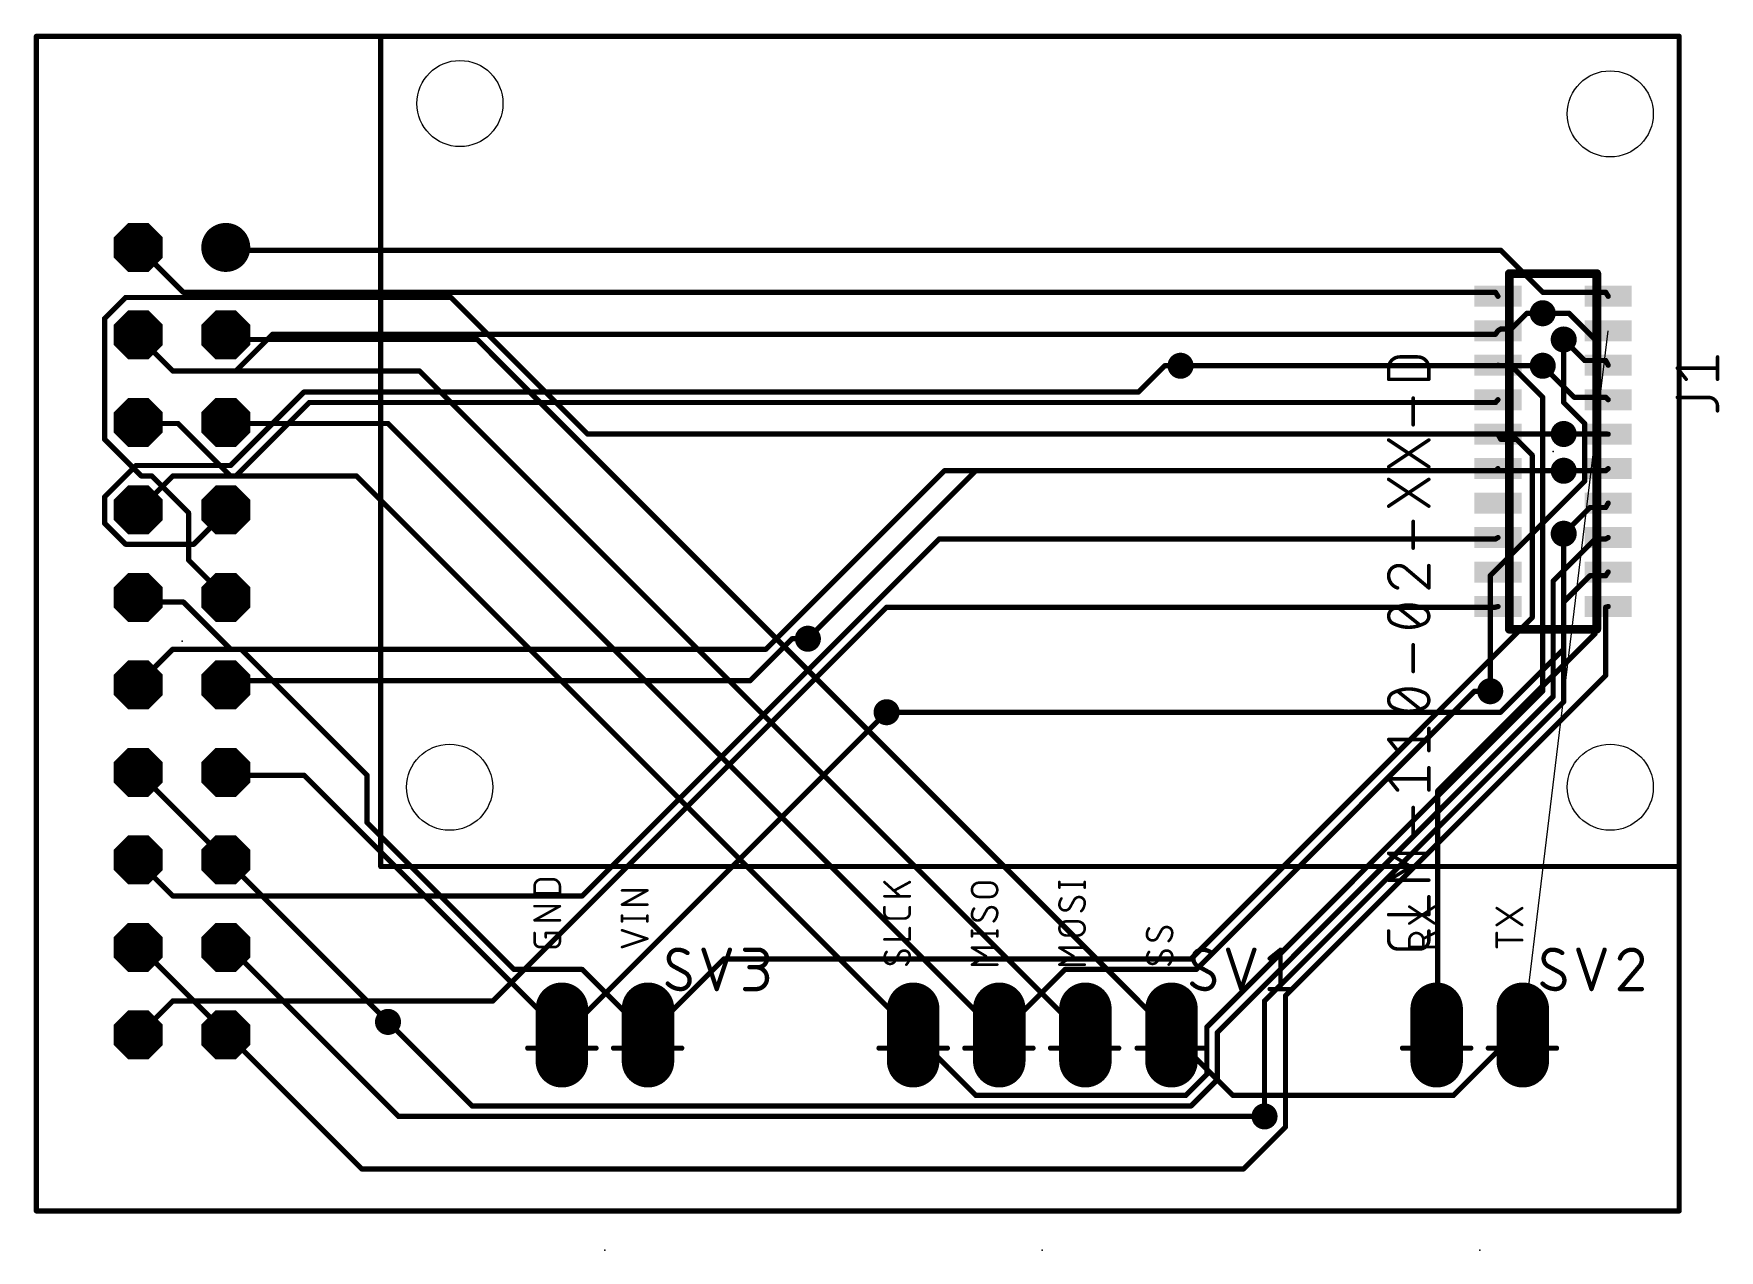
# Model space of a CAD drawing. Extents: x -0.1 to 48.9, y -1.1 to 34.2.
import ezdxf

# ---------------------------------------------------------------- set-up
doc = ezdxf.new("R2010")
doc.units = 0
for name, color, linetype in [('1', 22, 'CONTINUOUS'), ('16', 175, 'CONTINUOUS'), ('17', 82, 'CONTINUOUS'), ('18', 82, 'CONTINUOUS'), ('19', 53, 'CONTINUOUS'), ('20', 30, 'CONTINUOUS'), ('23', 7, 'CONTINUOUS'), ('24', 7, 'CONTINUOUS'), ('25', 253, 'CONTINUOUS'), ('27', 253, 'CONTINUOUS'), ('51', 253, 'CONTINUOUS')]:
    doc.layers.add(name, color=color, linetype=linetype)

# ---------------------------------------------------------------- blocks, each defined once
blk = doc.blocks.new('ROUNDP')
at = {"const_width": 0.5}
blk.add_lwpolyline([(0, -0.25, 1), (0, 0.25, 1), (0, -0.25)], format="xyb", dxfattribs=at)
blk = doc.blocks.new('OCTAGONP')
at = {"const_width": 0.5}
blk.add_lwpolyline([(-0.25, -0.1036), (-0.25, 0.1036), (-0.1036, 0.25), (0.1036, 0.25), (0.25, 0.1036), (0.25, -0.1036), (0.1036, -0.25), (-0.1036, -0.25), (-0.25, -0.1036), (-0.25, 0.1036)], dxfattribs=at)
blk = doc.blocks.new('RECT')
blk.add_solid([(-0.5, -0.5), (0.5, -0.5), (-0.5, 0.5), (0.5, 0.5)])
blk = doc.blocks.new('LONGP100')
at = {"const_width": 1}
blk.add_lwpolyline([(-0.5, 0), (0.5, 0)], dxfattribs=at)
at = {"const_width": 0.5}
for points in [[(-0.5, 0.25, 1), (-0.5, -0.25)], [(0.5, -0.25, 1), (0.5, 0.25)]]:
    blk.add_lwpolyline(points, format="xyb", dxfattribs=at)
blk = doc.blocks.new('ROUNDV')
at = {"const_width": 0.5}
blk.add_lwpolyline([(0, -0.25, 1), (0, 0.25, 1), (0, -0.25)], format="xyb", dxfattribs=at)

msp = doc.modelspace()

# ---------------------------------------------------------------- linework, layer by layer
at = {"layer": '1', "const_width": 0.1524}
for points in [[(3.048, 27.8892), (2.96, 27.972)], [(3.048, 27.8892), (4.2672, 26.67)], [(5.6388, 27.8892), (5.5, 27.972)], [(5.6388, 27.8892), (42.5196, 27.8892)], [(42.5196, 27.8892), (43.7388, 26.67)], [(4.2672, 26.67), (42.3672, 26.67)], [(42.3672, 26.67), (42.4398, 26.5534)], [(43.7388, 26.67), (45.5676, 26.67)], [(45.5676, 26.67), (45.6402, 26.5534)], [(42.8244, 25.6032), (43.2816, 26.0604)], [(43.2816, 26.0604), (43.7388, 26.0604)], [(3.048, 25.2984), (2.96, 25.432)], [(5.7912, 24.384), (6.858, 25.4508)], [(6.858, 25.4508), (42.3672, 25.4508)], [(42.3672, 25.4508), (42.4398, 25.5526)], [(42.5196, 25.6032), (42.4398, 25.5526)], [(42.5196, 25.6032), (42.8244, 25.6032)], [(3.048, 25.2984), (3.9624, 24.384)], [(44.3484, 25.2984), (44.958, 24.6888)], [(32.004, 23.7744), (32.766, 24.5364)], [(32.766, 24.5364), (33.2232, 24.5364)], [(42.5196, 24.5364), (42.4398, 24.5519)], [(42.8244, 24.5364), (42.5196, 24.5364)], [(43.7388, 23.622), (42.8244, 24.5364)], [(43.7388, 24.5364), (44.6532, 23.622)], [(44.958, 24.6888), (45.5676, 24.6888)], [(45.5676, 24.6888), (45.6402, 24.5519)], [(3.9624, 24.384), (5.7912, 24.384)], [(5.6388, 21.6408), (7.7724, 23.7744)], [(5.7912, 21.336), (7.9248, 23.4696)], [(7.7724, 23.7744), (32.004, 23.7744)], [(7.9248, 23.4696), (42.3672, 23.4696)], [(42.3672, 23.4696), (42.4398, 23.5511)], [(43.7388, 15.0876), (43.7388, 23.622)], [(44.6532, 23.622), (45.5676, 23.622)], [(45.5676, 23.622), (45.6402, 23.5511)], [(42.5196, 22.4028), (42.4398, 22.5504)], [(44.3484, 22.5552), (45.5676, 22.5552)], [(45.5676, 22.5552), (45.6402, 22.5504)], [(42.9768, 22.4028), (42.5196, 22.4028)], [(43.434, 21.9456), (42.9768, 22.4028)], [(1.9812, 20.7264), (2.8956, 21.6408)], [(2.8956, 21.6408), (5.6388, 21.6408)], [(21.1836, 16.3068), (26.3652, 21.4884)], [(26.3652, 21.4884), (42.3672, 21.4884)], [(42.3672, 21.4884), (42.4398, 21.5496)], [(43.434, 17.2212), (43.434, 21.9456)], [(44.3484, 21.4884), (45.5676, 21.4884)], [(45.5676, 21.4884), (45.6402, 21.5496)], [(3.048, 20.4216), (3.9624, 21.336)], [(3.9624, 21.336), (5.7912, 21.336)], [(1.9812, 19.9644), (1.9812, 20.7264)], [(45.5676, 20.4216), (45.6402, 20.5489)], [(3.048, 20.4216), (2.96, 20.352)], [(5.4864, 20.2692), (4.572, 19.3548)], [(5.4864, 20.2692), (5.5, 20.352)], [(44.3484, 19.6596), (45.1104, 20.4216)], [(45.1104, 20.4216), (45.5676, 20.4216)], [(2.5908, 19.3548), (1.9812, 19.9644)], [(15.8496, 9.144), (26.2128, 19.5072)], [(26.2128, 19.5072), (42.3672, 19.5072)], [(42.3672, 19.5072), (42.4398, 19.5481)], [(44.0436, 18.288), (45.2628, 19.5072)], [(45.2628, 19.5072), (45.5676, 19.5072)], [(45.5676, 19.5072), (45.6402, 19.5481)], [(4.572, 19.3548), (2.5908, 19.3548)], [(45.5676, 18.4404), (45.6402, 18.5474)], [(44.0436, 14.9352), (44.0436, 18.288)], [(44.3484, 17.6784), (45.1104, 18.4404)], [(45.1104, 18.4404), (45.5676, 18.4404)], [(42.3672, 17.526), (42.4398, 17.5466)], [(44.3484, 14.7828), (44.3484, 17.6784)], [(45.5676, 17.526), (45.6402, 17.5466)], [(13.2588, 6.096), (24.6888, 17.526)], [(24.6888, 17.526), (42.3672, 17.526)], [(33.528, 7.3152), (43.434, 17.2212)], [(45.5676, 15.5448), (45.5676, 17.526)], [(20.7264, 15.3924), (21.9456, 16.6116)], [(21.9456, 16.6116), (22.4028, 16.6116)], [(3.048, 15.3924), (3.9624, 16.3068)], [(3.9624, 16.3068), (21.1836, 16.3068)], [(3.048, 15.3924), (2.96, 15.272)], [(5.6388, 15.3924), (5.5, 15.272)], [(5.6388, 15.3924), (20.7264, 15.3924)], [(36.2712, 6.2484), (45.5676, 15.5448)], [(33.6804, 7.0104), (41.7576, 15.0876)], [(33.9852, 5.334), (43.7388, 15.0876)], [(34.29, 5.1816), (44.0436, 14.9352)], [(35.6616, 6.096), (44.3484, 14.7828)], [(41.7576, 15.0876), (42.2148, 15.0876)], [(15.3924, 5.1816), (24.6888, 14.478)], [(3.048, 12.6492), (2.96, 12.732)], [(5.4864, 10.2108), (3.048, 12.6492)], [(5.4864, 10.2108), (5.5, 10.192)], [(3.048, 10.0584), (2.96, 10.192)], [(3.048, 10.0584), (3.9624, 9.144)], [(3.9624, 9.144), (15.8496, 9.144)], [(17.8308, 5.1816), (19.9644, 7.3152)], [(19.9644, 7.3152), (33.528, 7.3152)], [(28.0416, 5.1816), (29.8704, 7.0104)], [(29.8704, 7.0104), (33.6804, 7.0104)], [(3.048, 5.1816), (3.9624, 6.096)], [(3.9624, 6.096), (13.2588, 6.096)], [(35.6616, 2.7432), (35.6616, 6.096)], [(36.2712, 2.4384), (36.2712, 6.2484)], [(10.2108, 5.4864), (12.6492, 3.048)], [(33.9852, 3.9624), (33.9852, 5.334)], [(3.048, 5.1816), (2.96, 5.112)], [(5.6388, 5.0292), (5.5, 5.112)], [(5.6388, 5.0292), (9.4488, 1.2192)], [(15.3924, 5.1816), (15.26, 5.107)], [(17.8308, 5.1816), (17.76, 5.107)], [(25.6032, 5.0292), (25.46, 5.107)], [(25.6032, 5.0292), (27.2796, 3.3528)], [(28.0416, 5.1816), (27.96, 5.107)], [(34.29, 3.81), (34.29, 5.1816)], [(33.3756, 3.3528), (33.9852, 3.9624)], [(27.2796, 3.3528), (33.3756, 3.3528)], [(33.528, 3.048), (34.29, 3.81)], [(12.6492, 3.048), (33.528, 3.048)], [(35.052, 1.2192), (36.2712, 2.4384)], [(9.4488, 1.2192), (35.052, 1.2192)]]:
    msp.add_lwpolyline(points, dxfattribs=at)
at = {"layer": '1', "const_width": 0.0762}
for points in [[(2.9861, 27.9997, 1), (2.9339, 27.9443)], [(3.0749, 27.9161, 1), (3.0211, 27.8623)], [(3.0219, 27.8615, 1), (3.0741, 27.9169)], [(5.5195, 28.0047, 1), (5.4805, 27.9393)], [(5.6388, 27.9273, 1), (5.6388, 27.8511)], [(5.6193, 27.8565, 1), (5.6583, 27.9219)], [(42.5465, 27.9161, 1), (42.4927, 27.8623)], [(42.5196, 27.8511, 1), (42.5196, 27.9273)], [(4.2672, 26.7081, 1), (4.2672, 26.6319)], [(4.2403, 26.6431, 1), (4.2941, 26.6969)], [(42.3995, 26.6901, 1), (42.3349, 26.6499)], [(42.3672, 26.6319, 1), (42.3672, 26.7081)], [(42.4075, 26.5333, 1), (42.4721, 26.5735)], [(43.7388, 26.7081, 1), (43.7388, 26.6319)], [(43.7119, 26.6431, 1), (43.7657, 26.6969)], [(45.5999, 26.6901, 1), (45.5353, 26.6499)], [(45.5676, 26.6319, 1), (45.5676, 26.7081)], [(45.6079, 26.5333, 1), (45.6725, 26.5735)], [(43.2816, 26.0985, 1), (43.2816, 26.0223)], [(43.3085, 26.0335, 1), (43.2547, 26.0873)], [(43.7388, 26.0223, 1), (43.7388, 26.0985)], [(2.9918, 25.453, 1), (2.9282, 25.411)], [(6.858, 25.4889, 1), (6.858, 25.4127)], [(6.8849, 25.4239, 1), (6.8311, 25.4777)], [(42.3362, 25.4729, 1), (42.3982, 25.4287)], [(42.3672, 25.4127, 1), (42.3672, 25.4889)], [(42.4194, 25.5848, 1), (42.4602, 25.5204)], [(42.4708, 25.5305, 1), (42.4088, 25.5747)], [(42.5196, 25.6413, 1), (42.5196, 25.5651)], [(42.54, 25.571, 1), (42.4992, 25.6354)], [(42.7975, 25.6301, 1), (42.8513, 25.5763)], [(42.8244, 25.5651, 1), (42.8244, 25.6413)], [(3.0749, 25.3253, 1), (3.0211, 25.2715)], [(3.0162, 25.2774, 1), (3.0798, 25.3194)], [(44.3753, 25.3253, 1), (44.3215, 25.2715)], [(32.766, 24.5745, 1), (32.766, 24.4983)], [(32.7929, 24.5095, 1), (32.7391, 24.5633)], [(33.2232, 24.4983, 1), (33.2232, 24.5745)], [(42.4471, 24.5893, 1), (42.4325, 24.5145)], [(42.5196, 24.5745, 1), (42.5196, 24.4983)], [(42.5123, 24.499, 1), (42.5269, 24.5738)], [(42.8513, 24.5633, 1), (42.7975, 24.5095)], [(42.8244, 24.4983, 1), (42.8244, 24.5745)], [(43.7657, 24.5633, 1), (43.7119, 24.5095)], [(44.958, 24.7269, 1), (44.958, 24.6507)], [(44.9311, 24.6619, 1), (44.9849, 24.7157)], [(45.6013, 24.7067, 1), (45.5339, 24.6709)], [(45.5676, 24.6507, 1), (45.5676, 24.7269)], [(45.6065, 24.534, 1), (45.6739, 24.5698)], [(3.9624, 24.4221, 1), (3.9624, 24.3459)], [(3.9355, 24.3571, 1), (3.9893, 24.4109)], [(5.7643, 24.4109, 1), (5.8181, 24.3571)], [(5.7912, 24.3459, 1), (5.7912, 24.4221)], [(7.7724, 23.8125, 1), (7.7724, 23.7363)], [(7.7993, 23.7475, 1), (7.7455, 23.8013)], [(7.9248, 23.5077, 1), (7.9248, 23.4315)], [(7.9517, 23.4427, 1), (7.8979, 23.4965)], [(31.9771, 23.8013, 1), (32.0309, 23.7475)], [(32.004, 23.7363, 1), (32.004, 23.8125)], [(42.3388, 23.4949, 1), (42.3956, 23.4443)], [(42.3672, 23.4315, 1), (42.3672, 23.5077)], [(42.4682, 23.5258, 1), (42.4114, 23.5764)], [(43.7769, 23.622, 1), (43.7007, 23.622)], [(43.7119, 23.5951, 1), (43.7657, 23.6489)], [(44.6532, 23.6601, 1), (44.6532, 23.5839)], [(44.6263, 23.5951, 1), (44.6801, 23.6489)], [(45.5942, 23.6493, 1), (45.541, 23.5947)], [(45.5676, 23.5839, 1), (45.5676, 23.6601)], [(45.6136, 23.5238, 1), (45.6668, 23.5784)], [(42.4733, 22.5685, 1), (42.4063, 22.5323)], [(44.3484, 22.5933, 1), (44.3484, 22.5171)], [(45.5701, 22.5932, 1), (45.5651, 22.5172)], [(45.5676, 22.5171, 1), (45.5676, 22.5933)], [(45.6377, 22.5124, 1), (45.6427, 22.5884)], [(42.5196, 22.4409, 1), (42.5196, 22.3647)], [(42.4861, 22.3847, 1), (42.5531, 22.4209)], [(43.0037, 22.4297, 1), (42.9499, 22.3759)], [(42.9768, 22.3647, 1), (42.9768, 22.4409)], [(2.8956, 21.6789, 1), (2.8956, 21.6027)], [(2.9225, 21.6139, 1), (2.8687, 21.6677)], [(5.6119, 21.6677, 1), (5.6657, 21.6139)], [(5.6388, 21.6027, 1), (5.6388, 21.6789)], [(26.3652, 21.5265, 1), (26.3652, 21.4503)], [(26.3921, 21.4615, 1), (26.3383, 21.5153)], [(42.3426, 21.5175, 1), (42.3918, 21.4593)], [(42.3672, 21.4503, 1), (42.3672, 21.5265)], [(42.4644, 21.5205, 1), (42.4152, 21.5787)], [(43.4721, 21.9456, 1), (43.3959, 21.9456)], [(43.4071, 21.9187, 1), (43.4609, 21.9725)], [(44.3484, 21.5265, 1), (44.3484, 21.4503)], [(45.543, 21.5175, 1), (45.5922, 21.4593)], [(45.5676, 21.4503, 1), (45.5676, 21.5265)], [(45.6648, 21.5205, 1), (45.6156, 21.5787)], [(3.9624, 21.3741, 1), (3.9624, 21.2979)], [(3.9893, 21.3091, 1), (3.9355, 21.3629)], [(5.7643, 21.3629, 1), (5.8181, 21.3091)], [(5.7912, 21.2979, 1), (5.7912, 21.3741)], [(2.0193, 20.7264, 1), (1.9431, 20.7264)], [(1.9543, 20.7533, 1), (2.0081, 20.6995)], [(45.6733, 20.53, 1), (45.6071, 20.5678)], [(2.9364, 20.3819, 1), (2.9836, 20.3221)], [(3.0211, 20.4485, 1), (3.0749, 20.3947)], [(3.0716, 20.3917, 1), (3.0244, 20.4515)], [(5.4488, 20.2754, 1), (5.524, 20.263)], [(5.5133, 20.2423, 1), (5.4595, 20.2961)], [(5.5376, 20.3458, 1), (5.4624, 20.3582)], [(45.1104, 20.4597, 1), (45.1104, 20.3835)], [(45.1373, 20.3947, 1), (45.0835, 20.4485)], [(45.5345, 20.4405, 1), (45.6007, 20.4027)], [(45.5676, 20.3835, 1), (45.5676, 20.4597)], [(1.9431, 19.9644, 1), (2.0193, 19.9644)], [(2.0081, 19.9913, 1), (1.9543, 19.9375)], [(26.2128, 19.5453, 1), (26.2128, 19.4691)], [(26.2397, 19.4803, 1), (26.1859, 19.5341)], [(42.3485, 19.5404, 1), (42.3859, 19.474)], [(42.3672, 19.4691, 1), (42.3672, 19.5453)], [(42.4585, 19.5149, 1), (42.4211, 19.5813)], [(44.3215, 19.6865, 1), (44.3753, 19.6327)], [(45.2628, 19.5453, 1), (45.2628, 19.4691)], [(45.2897, 19.4803, 1), (45.2359, 19.5341)], [(45.5489, 19.5404, 1), (45.5863, 19.474)], [(45.5676, 19.4691, 1), (45.5676, 19.5453)], [(45.6589, 19.5149, 1), (45.6215, 19.5813)], [(2.5908, 19.3929, 1), (2.5908, 19.3167)], [(2.5639, 19.3279, 1), (2.6177, 19.3817)], [(4.5451, 19.3817, 1), (4.5989, 19.3279)], [(4.572, 19.3167, 1), (4.572, 19.3929)], [(45.6717, 18.526, 1), (45.6087, 18.5688)], [(44.0817, 18.288, 1), (44.0055, 18.288)], [(44.0167, 18.3149, 1), (44.0705, 18.2611)], [(45.1104, 18.4785, 1), (45.1104, 18.4023)], [(45.1373, 18.4135, 1), (45.0835, 18.4673)], [(45.5361, 18.4618, 1), (45.5991, 18.419)], [(45.5676, 18.4023, 1), (45.5676, 18.4785)], [(42.4502, 17.5099, 1), (42.4294, 17.5833)], [(44.3865, 17.6784, 1), (44.3103, 17.6784)], [(44.3215, 17.7053, 1), (44.3753, 17.6515)], [(45.6506, 17.5099, 1), (45.6298, 17.5833)], [(24.6888, 17.5641, 1), (24.6888, 17.4879)], [(24.7157, 17.4991, 1), (24.6619, 17.5529)], [(42.3568, 17.5627, 1), (42.3776, 17.4893)], [(42.3672, 17.4879, 1), (42.3672, 17.5641)], [(43.3959, 17.2212, 1), (43.4721, 17.2212)], [(43.4609, 17.1943, 1), (43.4071, 17.2481)], [(45.6057, 17.526, 1), (45.5295, 17.526)], [(45.5572, 17.5627, 1), (45.578, 17.4893)], [(21.9456, 16.6497, 1), (21.9456, 16.5735)], [(21.9725, 16.5847, 1), (21.9187, 16.6385)], [(22.4028, 16.5735, 1), (22.4028, 16.6497)], [(3.9624, 16.3449, 1), (3.9624, 16.2687)], [(3.9893, 16.2799, 1), (3.9355, 16.3337)], [(21.1567, 16.3337, 1), (21.2105, 16.2799)], [(21.1836, 16.2687, 1), (21.1836, 16.3449)], [(2.9292, 15.2945, 1), (2.9908, 15.2495)], [(3.0211, 15.4193, 1), (3.0749, 15.3655)], [(3.0788, 15.3699, 1), (3.0172, 15.4149)], [(5.475, 15.3008, 1), (5.525, 15.2432)], [(5.6388, 15.4305, 1), (5.6388, 15.3543)], [(5.6638, 15.3636, 1), (5.6138, 15.4212)], [(20.6995, 15.4193, 1), (20.7533, 15.3655)], [(20.7264, 15.3543, 1), (20.7264, 15.4305)], [(45.5295, 15.5448, 1), (45.6057, 15.5448)], [(45.5945, 15.5179, 1), (45.5407, 15.5717)], [(41.7576, 15.1257, 1), (41.7576, 15.0495)], [(41.7845, 15.0607, 1), (41.7307, 15.1145)], [(42.2148, 15.0495, 1), (42.2148, 15.1257)], [(43.7007, 15.0876, 1), (43.7769, 15.0876)], [(43.7657, 15.0607, 1), (43.7119, 15.1145)], [(44.0055, 14.9352, 1), (44.0817, 14.9352)], [(44.0705, 14.9083, 1), (44.0167, 14.9621)], [(44.3103, 14.7828, 1), (44.3865, 14.7828)], [(44.3753, 14.7559, 1), (44.3215, 14.8097)], [(24.7157, 14.4511, 1), (24.6619, 14.5049)], [(2.9861, 12.7597, 1), (2.9339, 12.7043)], [(3.0749, 12.6761, 1), (3.0211, 12.6223)], [(3.0219, 12.6215, 1), (3.0741, 12.6769)], [(5.5173, 10.2331, 1), (5.4555, 10.1885)], [(2.9918, 10.213, 1), (2.9282, 10.171)], [(3.0749, 10.0853, 1), (3.0211, 10.0315)], [(3.0162, 10.0374, 1), (3.0798, 10.0794)], [(5.4595, 10.1839, 1), (5.5133, 10.2377)], [(5.4691, 10.1697, 1), (5.5309, 10.2143)], [(3.9624, 9.1821, 1), (3.9624, 9.1059)], [(3.9355, 9.1171, 1), (3.9893, 9.1709)], [(15.8227, 9.1709, 1), (15.8765, 9.1171)], [(15.8496, 9.1059, 1), (15.8496, 9.1821)], [(19.9644, 7.3533, 1), (19.9644, 7.2771)], [(19.9913, 7.2883, 1), (19.9375, 7.3421)], [(33.5011, 7.3421, 1), (33.5549, 7.2883)], [(33.528, 7.2771, 1), (33.528, 7.3533)], [(29.8704, 7.0485, 1), (29.8704, 6.9723)], [(29.8973, 6.9835, 1), (29.8435, 7.0373)], [(33.6535, 7.0373, 1), (33.7073, 6.9835)], [(33.6804, 6.9723, 1), (33.6804, 7.0485)], [(3.9624, 6.1341, 1), (3.9624, 6.0579)], [(3.9893, 6.0691, 1), (3.9355, 6.1229)], [(13.2319, 6.1229, 1), (13.2857, 6.0691)], [(13.2588, 6.0579, 1), (13.2588, 6.1341)], [(35.6997, 6.096, 1), (35.6235, 6.096)], [(35.6347, 6.1229, 1), (35.6885, 6.0691)], [(36.3093, 6.2484, 1), (36.2331, 6.2484)], [(36.2443, 6.2753, 1), (36.2981, 6.2215)], [(10.2377, 5.5133, 1), (10.1839, 5.4595)], [(34.0233, 5.334, 1), (33.9471, 5.334)], [(33.9583, 5.3609, 1), (34.0121, 5.3071)], [(2.9364, 5.1419, 1), (2.9836, 5.0821)], [(3.0211, 5.2085, 1), (3.0749, 5.1547)], [(3.0716, 5.1517, 1), (3.0244, 5.2115)], [(5.5195, 5.1447, 1), (5.4805, 5.0793)], [(5.6657, 5.0561, 1), (5.6119, 5.0023)], [(5.6193, 4.9965, 1), (5.6583, 5.0619)], [(15.2413, 5.1402, 1), (15.2787, 5.0738)], [(15.3655, 5.2085, 1), (15.4193, 5.1547)], [(15.4111, 5.1484, 1), (15.3737, 5.2148)], [(17.7324, 5.1332, 1), (17.7876, 5.0808)], [(17.8039, 5.2085, 1), (17.8577, 5.1547)], [(17.8584, 5.1554, 1), (17.8032, 5.2078)], [(25.4782, 5.1405, 1), (25.4418, 5.0735)], [(25.6301, 5.0561, 1), (25.5763, 5.0023)], [(25.585, 4.9957, 1), (25.6214, 5.0627)], [(27.9343, 5.1351, 1), (27.9857, 5.0789)], [(28.0147, 5.2085, 1), (28.0685, 5.1547)], [(28.0673, 5.1535, 1), (28.0159, 5.2097)], [(34.3281, 5.1816, 1), (34.2519, 5.1816)], [(34.2631, 5.2085, 1), (34.3169, 5.1547)], [(33.9471, 3.9624, 1), (34.0233, 3.9624)], [(34.0121, 3.9355, 1), (33.9583, 3.9893)], [(27.2796, 3.3909, 1), (27.2796, 3.3147)], [(33.3756, 3.3147, 1), (33.3756, 3.3909)], [(34.2519, 3.81, 1), (34.3281, 3.81)], [(34.3169, 3.7831, 1), (34.2631, 3.8369)], [(12.6492, 3.0861, 1), (12.6492, 3.0099)], [(12.6223, 3.0211, 1), (12.6761, 3.0749)], [(27.2527, 3.3259, 1), (27.3065, 3.3797)], [(33.3487, 3.3797, 1), (33.4025, 3.3259)], [(33.5011, 3.0749, 1), (33.5549, 3.0211)], [(33.528, 3.0099, 1), (33.528, 3.0861)], [(35.6235, 2.7432, 1), (35.6997, 2.7432)], [(36.2331, 2.4384, 1), (36.3093, 2.4384)], [(36.2981, 2.4115, 1), (36.2443, 2.4653)], [(9.4488, 1.2573, 1), (9.4488, 1.1811)], [(9.4219, 1.1923, 1), (9.4757, 1.2461)], [(35.0251, 1.2461, 1), (35.0789, 1.1923)], [(35.052, 1.1811, 1), (35.052, 1.2573)]]:
    msp.add_lwpolyline(points, format="xyb", dxfattribs=at)
at = {"layer": '16', "const_width": 0.1524}
for points in [[(1.9812, 25.908), (2.5908, 26.5176)], [(2.5908, 26.5176), (12.0396, 26.5176)], [(12.0396, 26.5176), (16.002, 22.5552)], [(1.9812, 22.4028), (1.9812, 25.908)], [(43.7388, 26.0604), (44.5008, 26.0604)], [(44.5008, 26.0604), (45.2628, 25.2984)], [(3.048, 25.2984), (2.96, 25.432)], [(5.6388, 25.2984), (5.5, 25.432)], [(3.048, 25.2984), (3.9624, 24.384)], [(12.8016, 25.2984), (5.6388, 25.2984)], [(32.9184, 5.1816), (12.8016, 25.2984)], [(44.3484, 23.4696), (44.3484, 25.2984)], [(45.2628, 25.2984), (45.2628, 16.764)], [(33.2232, 24.5364), (43.7388, 24.5364)], [(3.9624, 24.384), (11.1252, 24.384)], [(11.1252, 24.384), (30.3276, 5.1816)], [(44.958, 22.86), (44.3484, 23.4696)], [(3.048, 22.86), (2.96, 22.892)], [(4.1148, 22.86), (3.048, 22.86)], [(5.6388, 21.336), (4.1148, 22.86)], [(5.6388, 22.86), (5.5, 22.892)], [(10.2108, 22.86), (5.6388, 22.86)], [(27.8892, 5.1816), (10.2108, 22.86)], [(16.002, 22.5552), (44.3484, 22.5552)], [(44.958, 21.1836), (44.958, 22.86)], [(3.048, 21.336), (1.9812, 22.4028)], [(22.4028, 16.6116), (27.2796, 21.4884)], [(27.2796, 21.4884), (44.3484, 21.4884)], [(3.3528, 21.336), (3.048, 21.336)], [(4.4196, 20.2692), (3.3528, 21.336)], [(9.2964, 21.336), (5.6388, 21.336)], [(25.4508, 5.1816), (9.2964, 21.336)], [(42.2148, 18.4404), (44.958, 21.1836)], [(4.4196, 18.8976), (4.4196, 20.2692)], [(44.3484, 16.3068), (44.3484, 19.6596)], [(5.4864, 17.8308), (4.4196, 18.8976)], [(42.2148, 15.0876), (42.2148, 18.4404)], [(3.048, 17.6784), (2.96, 17.812)], [(4.2672, 17.6784), (3.048, 17.6784)], [(5.6388, 16.3068), (4.2672, 17.6784)], [(5.4864, 17.8308), (5.5, 17.812)], [(45.2628, 16.764), (40.6908, 12.192)], [(5.9436, 16.3068), (5.6388, 16.3068)], [(9.6012, 12.6492), (5.9436, 16.3068)], [(42.5196, 14.478), (44.3484, 16.3068)], [(24.6888, 14.478), (42.5196, 14.478)], [(5.6388, 12.6492), (5.5, 12.732)], [(7.7724, 12.6492), (5.6388, 12.6492)], [(15.24, 5.1816), (7.7724, 12.6492)], [(9.6012, 11.2776), (9.6012, 12.6492)], [(40.6908, 12.192), (40.6908, 5.1816)], [(13.8684, 7.0104), (9.6012, 11.2776)], [(5.6388, 10.0584), (5.5, 10.192)], [(5.6388, 10.0584), (10.2108, 5.4864)], [(3.048, 7.62), (2.96, 7.652)], [(5.4864, 5.1816), (3.048, 7.62)], [(5.6388, 7.62), (5.5, 7.652)], [(5.6388, 7.62), (10.5156, 2.7432)], [(15.8496, 7.0104), (13.8684, 7.0104)], [(17.6784, 5.1816), (15.8496, 7.0104)], [(5.4864, 5.1816), (5.5, 5.112)], [(15.24, 5.1816), (15.26, 5.107)], [(17.6784, 5.1816), (17.76, 5.107)], [(25.4508, 5.1816), (25.46, 5.107)], [(27.8892, 5.1816), (27.96, 5.107)], [(30.3276, 5.1816), (30.46, 5.107)], [(32.9184, 5.1816), (32.96, 5.107)], [(33.0708, 5.0292), (32.96, 5.107)], [(33.0708, 5.0292), (34.7472, 3.3528)], [(40.6908, 5.1816), (40.66, 5.107)], [(41.148, 3.3528), (42.8244, 5.0292)], [(42.8244, 5.0292), (43.1292, 5.0292)], [(43.1292, 5.0292), (43.16, 5.107)], [(34.7472, 3.3528), (41.148, 3.3528)], [(10.5156, 2.7432), (35.6616, 2.7432)]]:
    msp.add_lwpolyline(points, dxfattribs=at)
at = {"layer": '16', "const_width": 0.0762}
for points in [[(2.5908, 26.5557, 1), (2.5908, 26.4795)], [(2.6177, 26.4907, 1), (2.5639, 26.5445)], [(12.0665, 26.5445, 1), (12.0127, 26.4907)], [(12.0396, 26.4795, 1), (12.0396, 26.5557)], [(2.0193, 25.908, 1), (1.9431, 25.908)], [(1.9543, 25.9349, 1), (2.0081, 25.8811)], [(43.7388, 26.0985, 1), (43.7388, 26.0223)], [(44.5277, 26.0873, 1), (44.4739, 26.0335)], [(44.5008, 26.0223, 1), (44.5008, 26.0985)], [(2.9918, 25.453, 1), (2.9282, 25.411)], [(5.5264, 25.4595, 1), (5.4736, 25.4045)], [(3.0749, 25.3253, 1), (3.0211, 25.2715)], [(3.0162, 25.2774, 1), (3.0798, 25.3194)], [(5.6388, 25.3365, 1), (5.6388, 25.2603)], [(5.6124, 25.2709, 1), (5.6652, 25.3259)], [(12.8285, 25.3253, 1), (12.7747, 25.2715)], [(12.8016, 25.2603, 1), (12.8016, 25.3365)], [(44.3865, 25.2984, 1), (44.3103, 25.2984)], [(45.3009, 25.2984, 1), (45.2247, 25.2984)], [(45.2359, 25.2715, 1), (45.2897, 25.3253)], [(33.2232, 24.5745, 1), (33.2232, 24.4983)], [(43.7388, 24.4983, 1), (43.7388, 24.5745)], [(3.9624, 24.4221, 1), (3.9624, 24.3459)], [(3.9355, 24.3571, 1), (3.9893, 24.4109)], [(11.1521, 24.4109, 1), (11.0983, 24.3571)], [(11.1252, 24.3459, 1), (11.1252, 24.4221)], [(44.3103, 23.4696, 1), (44.3865, 23.4696)], [(44.3753, 23.4965, 1), (44.3215, 23.4427)], [(2.973, 22.9278, 1), (2.947, 22.8562)], [(3.048, 22.8981, 1), (3.048, 22.8219)], [(3.035, 22.8242, 1), (3.061, 22.8958)], [(4.1417, 22.8869, 1), (4.0879, 22.8331)], [(4.1148, 22.8219, 1), (4.1148, 22.8981)], [(5.5086, 22.9291, 1), (5.4914, 22.8549)], [(5.6388, 22.8981, 1), (5.6388, 22.8219)], [(5.6302, 22.8229, 1), (5.6474, 22.8971)], [(10.2377, 22.8869, 1), (10.1839, 22.8331)], [(10.2108, 22.8219, 1), (10.2108, 22.8981)], [(16.002, 22.5933, 1), (16.002, 22.5171)], [(15.9751, 22.5283, 1), (16.0289, 22.5821)], [(44.3484, 22.5171, 1), (44.3484, 22.5933)], [(44.9961, 22.86, 1), (44.9199, 22.86)], [(44.9311, 22.8331, 1), (44.9849, 22.8869)], [(1.9431, 22.4028, 1), (2.0193, 22.4028)], [(2.0081, 22.4297, 1), (1.9543, 22.3759)], [(27.2796, 21.5265, 1), (27.2796, 21.4503)], [(27.3065, 21.4615, 1), (27.2527, 21.5153)], [(44.3484, 21.4503, 1), (44.3484, 21.5265)], [(3.048, 21.3741, 1), (3.048, 21.2979)], [(3.0211, 21.3091, 1), (3.0749, 21.3629)], [(3.3797, 21.3629, 1), (3.3259, 21.3091)], [(3.3528, 21.2979, 1), (3.3528, 21.3741)], [(5.6388, 21.3741, 1), (5.6388, 21.2979)], [(5.6119, 21.3091, 1), (5.6657, 21.3629)], [(9.3233, 21.3629, 1), (9.2695, 21.3091)], [(9.2964, 21.2979, 1), (9.2964, 21.3741)], [(44.9199, 21.1836, 1), (44.9961, 21.1836)], [(44.9849, 21.1567, 1), (44.9311, 21.2105)], [(4.4577, 20.2692, 1), (4.3815, 20.2692)], [(4.3927, 20.2423, 1), (4.4465, 20.2961)], [(44.3865, 19.6596, 1), (44.3103, 19.6596)], [(4.3815, 18.8976, 1), (4.4577, 18.8976)], [(4.4465, 18.9245, 1), (4.3927, 18.8707)], [(42.2529, 18.4404, 1), (42.1767, 18.4404)], [(42.1879, 18.4673, 1), (42.2417, 18.4135)], [(2.9918, 17.833, 1), (2.9282, 17.791)], [(3.048, 17.7165, 1), (3.048, 17.6403)], [(3.0162, 17.6574, 1), (3.0798, 17.6994)], [(4.2941, 17.7053, 1), (4.2403, 17.6515)], [(4.2672, 17.6403, 1), (4.2672, 17.7165)], [(5.5173, 17.8531, 1), (5.4555, 17.8085)], [(5.4595, 17.8039, 1), (5.5133, 17.8577)], [(5.4691, 17.7897, 1), (5.5309, 17.8343)], [(22.3759, 16.6385, 1), (22.4297, 16.5847)], [(45.2247, 16.764, 1), (45.3009, 16.764)], [(45.2897, 16.7371, 1), (45.2359, 16.7909)], [(5.6388, 16.3449, 1), (5.6388, 16.2687)], [(5.6119, 16.2799, 1), (5.6657, 16.3337)], [(5.9705, 16.3337, 1), (5.9167, 16.2799)], [(5.9436, 16.2687, 1), (5.9436, 16.3449)], [(44.3103, 16.3068, 1), (44.3865, 16.3068)], [(44.3753, 16.2799, 1), (44.3215, 16.3337)], [(42.1767, 15.0876, 1), (42.2529, 15.0876)], [(24.6888, 14.5161, 1), (24.6888, 14.4399)], [(42.4927, 14.5049, 1), (42.5465, 14.4511)], [(42.5196, 14.4399, 1), (42.5196, 14.5161)], [(5.5195, 12.7647, 1), (5.4805, 12.6993)], [(5.6388, 12.6873, 1), (5.6388, 12.6111)], [(7.7993, 12.6761, 1), (7.7455, 12.6223)], [(7.7724, 12.6111, 1), (7.7724, 12.6873)], [(9.6393, 12.6492, 1), (9.5631, 12.6492)], [(5.6193, 12.6165, 1), (5.6583, 12.6819)], [(9.5743, 12.6223, 1), (9.6281, 12.6761)], [(40.7289, 12.192, 1), (40.6527, 12.192)], [(40.6639, 12.2189, 1), (40.7177, 12.1651)], [(9.5631, 11.2776, 1), (9.6393, 11.2776)], [(9.6281, 11.3045, 1), (9.5743, 11.2507)], [(5.5264, 10.2195, 1), (5.4736, 10.1645)], [(5.6657, 10.0853, 1), (5.6119, 10.0315)], [(5.6124, 10.0309, 1), (5.6652, 10.0859)], [(2.973, 7.6878, 1), (2.947, 7.6162)], [(3.0749, 7.6469, 1), (3.0211, 7.5931)], [(3.035, 7.5842, 1), (3.061, 7.6558)], [(5.5086, 7.6891, 1), (5.4914, 7.6149)], [(5.6657, 7.6469, 1), (5.6119, 7.5931)], [(5.6302, 7.5829, 1), (5.6474, 7.6571)], [(13.8684, 7.0485, 1), (13.8684, 6.9723)], [(13.8415, 6.9835, 1), (13.8953, 7.0373)], [(15.8765, 7.0373, 1), (15.8227, 6.9835)], [(15.8496, 6.9723, 1), (15.8496, 7.0485)], [(10.1839, 5.4595, 1), (10.2377, 5.5133)], [(5.5238, 5.1889, 1), (5.449, 5.1743)], [(5.4595, 5.1547, 1), (5.5133, 5.2085)], [(5.4626, 5.1047, 1), (5.5374, 5.1193)], [(15.2768, 5.1915, 1), (15.2032, 5.1717)], [(15.2131, 5.1547, 1), (15.2669, 5.2085)], [(15.2232, 5.0971, 1), (15.2968, 5.1169)], [(17.7041, 5.2097, 1), (17.6527, 5.1535)], [(17.6515, 5.1547, 1), (17.7053, 5.2085)], [(17.7343, 5.0789, 1), (17.7857, 5.1351)], [(25.4886, 5.1863, 1), (25.413, 5.1769)], [(25.4222, 5.1023, 1), (25.4978, 5.1117)], [(25.4239, 5.1547, 1), (25.4777, 5.2085)], [(27.9168, 5.2078, 1), (27.8616, 5.1554)], [(27.8623, 5.1547, 1), (27.9161, 5.2085)], [(27.9324, 5.0808, 1), (27.9876, 5.1332)], [(30.3463, 5.2148, 1), (30.3089, 5.1484)], [(30.3007, 5.1547, 1), (30.3545, 5.2085)], [(30.4413, 5.0738, 1), (30.4787, 5.1402)], [(32.9517, 5.2002, 1), (32.8851, 5.163)], [(32.8915, 5.1547, 1), (32.9453, 5.2085)], [(32.9819, 5.1382, 1), (32.9381, 5.0758)], [(32.9267, 5.0884, 1), (32.9933, 5.1256)], [(33.0977, 5.0561, 1), (33.0439, 5.0023)], [(33.0489, 4.998, 1), (33.0927, 5.0604)], [(40.6248, 5.1215, 1), (40.6952, 5.0925)], [(40.6527, 5.1816, 1), (40.7289, 5.1816)], [(40.726, 5.1671, 1), (40.6556, 5.1961)], [(42.8244, 5.0673, 1), (42.8244, 4.9911)], [(42.8513, 5.0023, 1), (42.7975, 5.0561)], [(43.0938, 5.0432, 1), (43.1646, 5.0152)], [(43.1954, 5.093, 1), (43.1246, 5.121)], [(43.1292, 4.9911, 1), (43.1292, 5.0673)], [(34.7472, 3.3909, 1), (34.7472, 3.3147)], [(41.148, 3.3147, 1), (41.148, 3.3909)], [(34.7203, 3.3259, 1), (34.7741, 3.3797)], [(41.1211, 3.3797, 1), (41.1749, 3.3259)], [(10.5156, 2.7813, 1), (10.5156, 2.7051)], [(10.4887, 2.7163, 1), (10.5425, 2.7701)], [(35.6616, 2.7051, 1), (35.6616, 2.7813)]]:
    msp.add_lwpolyline(points, format="xyb", dxfattribs=at)
at = {"layer": '19'}
msp.add_line((43.16, 5.107), (45.6402, 25.5526), dxfattribs=at)
at = {"layer": '20', "const_width": 0.1524}
for points in [[(47.7, 34.1), (0, 34.1)], [(0, 34.1), (0, 0)], [(47.7, 0), (47.7, 34.1)], [(0, 0), (47.7, 0)]]:
    msp.add_lwpolyline(points, dxfattribs=at)
at = {"layer": '20', "const_width": 0.0762}
for points in [[(0, 34.1381, 1), (0, 34.0619)], [(0.0381, 34.1, 1), (-0.0381, 34.1)], [(47.7381, 34.1, 1), (47.6619, 34.1)], [(47.7, 34.0619, 1), (47.7, 34.1381)], [(0, 0.0381, 1), (0, -0.0381)], [(-0.0381, 0, 1), (0.0381, 0)], [(47.6619, 0, 1), (47.7381, 0)], [(47.7, -0.0381, 1), (47.7, 0.0381)]]:
    msp.add_lwpolyline(points, format="xyb", dxfattribs=at)
at = {"layer": '20'}
for centre in [(12.3, 32.15), (45.7, 31.85), (12, 12.3), (45.7, 12.3)]:
    msp.add_circle(centre, 1.25, dxfattribs=at)
at = {"layer": '23'}
for p in [(44.04, 22.05), (16.51, -1.143), (29.21, -1.143), (41.91, -1.143)]:
    msp.add_point(p, dxfattribs=at)
at = {"layer": '24'}
msp.add_point((4.23, 16.542), dxfattribs=at)
at = {"layer": '25'}
for points, const_width in [([(47.7, 34.1), (10, 34.1)], 0.1524), ([(10, 34.1), (10, 10)], 0.1524), ([(47.9064, 24.1441), (47.6468, 24.4686)], 0.1016), ([(47.6468, 24.4686), (48.8152, 24.4686)], 0.1016), ([(48.8152, 24.1441), (48.8152, 24.7932)], 0.1016), ([(47.6468, 23.6167), (48.5556, 23.6167)], 0.1016), ([(48.8152, 23.3571), (48.8152, 23.2273)], 0.1016), ([(10, 10), (47.7, 10)], 0.1524), ([(14.4653, 9.2187), (14.4653, 9.4233)], 0.0762), ([(14.6699, 9.6279), (14.9973, 9.6279)], 0.0762), ([(15.2019, 9.4233), (15.2019, 9.2187)], 0.0762), ([(17.0053, 8.8938), (17.7419, 9.3031)], 0.0762), ([(17.7419, 9.3031), (17.0053, 9.3031)], 0.0762), ([(24.6253, 9.5462), (25.0754, 9.137)], 0.0762), ([(25.3619, 9.5462), (24.9118, 9.3007)], 0.0762), ([(27.3699, 9.5266), (27.6973, 9.5266)], 0.0762), ([(29.7053, 9.3864), (29.7053, 9.5501)], 0.0762), ([(29.7053, 9.4683), (30.4419, 9.4683)], 0.0762), ([(30.4419, 9.3864), (30.4419, 9.5501)], 0.0762), ([(15.2019, 9.2187), (14.4653, 9.2187)], 0.0762), ([(14.4653, 8.4384), (15.2019, 8.8476)], 0.0762), ([(15.2019, 8.8476), (14.4653, 8.8476)], 0.0762), ([(17.7419, 8.8938), (17.0053, 8.8938)], 0.0762), ([(25.3619, 9.137), (24.6253, 9.137)], 0.0762), ([(24.6253, 8.6526), (24.6253, 8.8163)], 0.0762), ([(25.3619, 8.8163), (25.3619, 8.6526)], 0.0762), ([(27.6973, 9.1174), (27.3699, 9.1174)], 0.0762), ([(30.135, 9.0302), (30.0122, 8.8051)], 0.0762), ([(40.6019, 8.3436), (39.8653, 8.8346)], 0.0762), ([(39.8653, 8.3436), (40.6019, 8.8346)], 0.0762), ([(43.1419, 8.2999), (42.4053, 8.791)], 0.0762), ([(42.4053, 8.2999), (43.1419, 8.791)], 0.0762), ([(15.2019, 8.4384), (14.4653, 8.4384)], 0.0762), ([(17.0053, 8.407), (17.0053, 8.5707)], 0.0762), ([(17.0053, 8.4888), (17.7419, 8.4888)], 0.0762), ([(17.7419, 8.407), (17.7419, 8.5707)], 0.0762), ([(25.1982, 8.4889), (24.789, 8.4889)], 0.0762), ([(27.595, 8.7376), (27.4722, 8.5125)], 0.0762), ([(29.9099, 8.4049), (30.2373, 8.4049)], 0.0762), ([(14.4653, 7.8218), (14.4653, 8.0673)], 0.0762), ([(14.7927, 7.9446), (14.7927, 8.0673)], 0.0762), ([(14.7927, 8.0673), (15.2019, 8.0673)], 0.0762), ([(15.2019, 8.0673), (15.2019, 7.8218)], 0.0762), ([(17.7419, 7.9036), (17.0053, 8.1492)], 0.0762), ([(17.0053, 7.6581), (17.7419, 7.9036)], 0.0762), ([(24.6253, 7.8832), (25.3619, 7.8832)], 0.0762), ([(25.3619, 7.8832), (25.3619, 8.2106)], 0.0762), ([(27.1653, 7.9722), (27.1653, 8.1358)], 0.0762), ([(27.1653, 8.054), (27.9019, 8.054)], 0.0762), ([(27.9019, 7.9722), (27.9019, 8.1358)], 0.0762), ([(30.2373, 7.9957), (29.9099, 7.9957)], 0.0762), ([(32.675, 8.1602), (32.5522, 7.9352)], 0.0762), ([(39.8653, 7.6581), (39.8653, 7.8627)], 0.0762), ([(40.6019, 8.0673), (40.2745, 7.9036)], 0.0762), ([(40.2745, 7.8627), (40.2745, 7.6581)], 0.0762), ([(42.4053, 7.6581), (42.4053, 8.0673)], 0.0762), ([(43.1419, 7.8627), (42.4053, 7.8627)], 0.0762), ([(15.0382, 7.6581), (14.629, 7.6581)], 0.0762), ([(19.3748, 7.5835), (19.7558, 6.4405)], 0.127), ([(19.7558, 6.4405), (20.1368, 7.5835)], 0.127), ([(20.5813, 7.5835), (20.9623, 7.5835)], 0.127), ([(25.055, 7.4775), (24.9322, 7.2524)], 0.0762), ([(27.5745, 7.3956), (27.1653, 7.6412)], 0.0762), ([(27.1653, 7.6412), (27.9019, 7.6412)], 0.0762), ([(27.1653, 7.1501), (27.5745, 7.3956)], 0.0762), ([(30.1145, 7.3956), (29.7053, 7.6412)], 0.0762), ([(29.7053, 7.6412), (30.4419, 7.6412)], 0.0762), ([(29.7053, 7.1501), (30.1145, 7.3956)], 0.0762), ([(32.675, 7.4775), (32.5522, 7.2524)], 0.0762), ([(34.604, 7.5835), (34.985, 6.4405)], 0.127), ([(34.985, 6.4405), (35.366, 7.5835)], 0.127), ([(35.8105, 7.3295), (36.128, 7.5835)], 0.127), ([(36.128, 7.5835), (36.128, 6.4405)], 0.127), ([(40.6019, 7.6581), (39.8653, 7.6581)], 0.0762), ([(44.7748, 7.5835), (45.1558, 6.4405)], 0.127), ([(45.1558, 6.4405), (45.5368, 7.5835)], 0.127), ([(18.8414, 6.9168), (18.4922, 7.1073)], 0.127), ([(20.9623, 7.0755), (20.7083, 7.0755)], 0.127), ([(27.9019, 7.1501), (27.1653, 7.1501)], 0.0762), ([(30.4419, 7.1501), (29.7053, 7.1501)], 0.0762), ([(34.0706, 6.9168), (33.7214, 7.1073)], 0.127), ([(44.2414, 6.9168), (43.8922, 7.1073)], 0.127), ([(46.5211, 7.0755), (45.9813, 6.4405)], 0.127), ([(20.5813, 6.4405), (20.8988, 6.4405)], 0.127), ([(35.8105, 6.4405), (36.4455, 6.4405)], 0.127), ([(45.9813, 6.4405), (46.6163, 6.4405)], 0.127)]:
    msp.add_lwpolyline(points, dxfattribs=dict(at, const_width=const_width))
for points, const_width in [([(10, 34.1381, 1), (10, 34.0619)], 0.0762), ([(10.0381, 34.1, 1), (9.9619, 34.1)], 0.0762), ([(47.7, 34.0619, 1), (47.7, 34.1381)], 0.0762), ([(47.6666, 24.4845, 1), (47.627, 24.4528)], 0.0508), ([(47.6468, 24.494, 1), (47.6468, 24.4432)], 0.0508), ([(48.8406, 24.7932, 1), (48.7898, 24.7932)], 0.0508), ([(48.8152, 24.4432, 1), (48.8152, 24.494)], 0.0508), ([(47.8866, 24.1282, 1), (47.9263, 24.16)], 0.0508), ([(48.7898, 24.1441, 1), (48.8406, 24.1441)], 0.0508), ([(47.6468, 23.6422, 1), (47.6468, 23.5913)], 0.0508), ([(48.5556, 23.6422, 1), (48.5556, 23.5913)], 0.0508), ([(48.8152, 23.3571, 0.4142), (48.5556, 23.6167)], 0.1016), ([(48.5556, 23.5913, 1), (48.5556, 23.6422)], 0.0508), ([(48.8406, 23.3571, 1), (48.7898, 23.3571)], 0.0508), ([(48.7898, 23.3571, 1), (48.8406, 23.3571)], 0.0508), ([(48.7898, 23.2273, 1), (48.8406, 23.2273)], 0.0508), ([(10, 10.0381, 1), (10, 9.9619)], 0.0762), ([(9.9619, 10, 1), (10.0381, 10)], 0.0762), ([(47.7, 9.9619, 1), (47.7, 10.0381)], 0.0762), ([(14.6699, 9.6279, 0.4142), (14.4653, 9.4233)], 0.0762), ([(14.4844, 9.4233, 1), (14.4463, 9.4233)], 0.0381), ([(14.4463, 9.4233, 1), (14.4844, 9.4233)], 0.0381), ([(14.6699, 9.6469, 1), (14.6699, 9.6088)], 0.0381), ([(14.6699, 9.6088, 1), (14.6699, 9.6469)], 0.0381), ([(15.2019, 9.4233, 0.4142), (14.9973, 9.6279)], 0.0762), ([(14.9973, 9.6469, 1), (14.9973, 9.6088)], 0.0381), ([(14.9973, 9.6088, 1), (14.9973, 9.6469)], 0.0381), ([(15.221, 9.4233, 1), (15.1829, 9.4233)], 0.0381), ([(15.1829, 9.4233, 1), (15.2209, 9.4233)], 0.0381), ([(17.0053, 9.3221, 1), (17.0053, 9.284)], 0.0381), ([(17.7512, 9.2864, 1), (17.7326, 9.3197)], 0.0381), ([(17.7419, 9.284, 1), (17.7419, 9.3221)], 0.0381), ([(24.6381, 9.5603, 1), (24.6125, 9.5321)], 0.0381), ([(24.9026, 9.3174, 1), (24.9209, 9.2839)], 0.0381), ([(25.371, 9.5295, 1), (25.3528, 9.5629)], 0.0381), ([(27.3699, 9.5266, 1), (27.3699, 9.1174)], 0.0762), ([(27.3699, 9.5456, 1), (27.3699, 9.5075)], 0.0381), ([(27.3699, 9.5075, 1), (27.3699, 9.5456)], 0.0381), ([(27.6973, 9.1174, 1), (27.6973, 9.5266)], 0.0762), ([(27.6973, 9.5456, 1), (27.6973, 9.5075)], 0.0381), ([(27.6973, 9.5075, 1), (27.6973, 9.5456)], 0.0381), ([(29.7244, 9.5501, 1), (29.6863, 9.5501)], 0.0381), ([(29.7053, 9.4873, 1), (29.7053, 9.4492)], 0.0381), ([(29.6863, 9.3864, 1), (29.7244, 9.3864)], 0.0381), ([(30.461, 9.5501, 1), (30.4229, 9.5501)], 0.0381), ([(30.4229, 9.3864, 1), (30.461, 9.3864)], 0.0381), ([(30.4419, 9.4492, 1), (30.4419, 9.4873)], 0.0381), ([(14.4653, 9.2377, 1), (14.4653, 9.1996)], 0.0381), ([(14.4653, 8.8667, 1), (14.4653, 8.8286)], 0.0381), ([(14.4463, 9.2187, 1), (14.4844, 9.2187)], 0.0381), ([(15.1829, 9.2187, 1), (15.221, 9.2187)], 0.0381), ([(15.2112, 8.831, 1), (15.1926, 8.8643)], 0.0381), ([(15.2019, 9.1996, 1), (15.2019, 9.2377)], 0.0381), ([(15.2019, 8.8286, 1), (15.2019, 8.8667)], 0.0381), ([(17.0053, 8.9129, 1), (17.0053, 8.8748)], 0.0381), ([(16.996, 8.9105, 1), (17.0146, 8.8772)], 0.0381), ([(17.7419, 8.8748, 1), (17.7419, 8.9129)], 0.0381), ([(24.6253, 9.156, 1), (24.6253, 9.1179)], 0.0381), ([(24.6444, 8.8163, 1), (24.6063, 8.8163)], 0.0381), ([(25.0626, 9.1229, 1), (25.0883, 9.1511)], 0.0381), ([(25.381, 8.8163, 1), (25.3429, 8.8163)], 0.0381), ([(25.3619, 9.1179, 1), (25.3619, 9.156)], 0.0381), ([(27.2267, 8.7785, 0.1623), (27.1653, 8.5944)], 0.0762), ([(27.2419, 8.7671, 1), (27.2114, 8.79)], 0.0381), ([(27.3699, 9.1364, 1), (27.3699, 9.0983)], 0.0381), ([(27.3699, 9.0983, 1), (27.3699, 9.1364)], 0.0381), ([(27.7382, 8.8194, 0.2656), (27.595, 8.7376)], 0.0762), ([(27.6973, 9.1364, 1), (27.6973, 9.0983)], 0.0381), ([(27.6973, 9.0983, 1), (27.6973, 9.1364)], 0.0381), ([(27.9019, 8.6558, 0.4142), (27.7382, 8.8194)], 0.0762), ([(27.7382, 8.8385, 1), (27.7382, 8.8004)], 0.0381), ([(27.7382, 8.8004, 1), (27.7382, 8.8385)], 0.0381), ([(29.7667, 9.0711, 0.1623), (29.7053, 8.887)], 0.0762), ([(29.7053, 8.887, 0.4142), (29.869, 8.7233)], 0.0762), ([(29.7244, 8.887, 1), (29.6863, 8.887)], 0.0381), ([(29.6863, 8.887, 1), (29.7244, 8.887)], 0.0381), ([(29.7819, 9.0597, 1), (29.7514, 9.0826)], 0.0381), ([(29.869, 8.7233, 0.2656), (30.0122, 8.8051)], 0.0762), ([(29.9955, 8.8143, 1), (30.0289, 8.796)], 0.0381), ([(30.0286, 8.7955, 1), (29.9958, 8.8148)], 0.0381), ([(30.2782, 9.1121, 0.2656), (30.135, 9.0302)], 0.0762), ([(30.1186, 9.0399, 1), (30.1514, 9.0205)], 0.0381), ([(30.1517, 9.0211, 1), (30.1183, 9.0393)], 0.0381), ([(30.4419, 8.9484, 0.4142), (30.2782, 9.1121)], 0.0762), ([(30.2782, 9.1311, 1), (30.2782, 9.093)], 0.0381), ([(30.2782, 9.093, 1), (30.2782, 9.1311)], 0.0381), ([(30.3396, 8.7028, 0.2), (30.4419, 8.9484)], 0.0762), ([(30.461, 8.9484, 1), (30.4229, 8.9484)], 0.0381), ([(30.4229, 8.9484, 1), (30.461, 8.9484)], 0.0381), ([(39.8759, 8.8505, 1), (39.8547, 8.8188)], 0.0381), ([(40.6125, 8.8188, 1), (40.5913, 8.8505)], 0.0381), ([(42.4159, 8.8068, 1), (42.3947, 8.7751)], 0.0381), ([(43.1525, 8.7751, 1), (43.1313, 8.8068)], 0.0381), ([(14.4653, 8.4574, 1), (14.4653, 8.4193)], 0.0381), ([(14.456, 8.455, 1), (14.4746, 8.4217)], 0.0381), ([(15.2019, 8.4193, 1), (15.2019, 8.4574)], 0.0381), ([(17.0244, 8.5707, 1), (16.9863, 8.5707)], 0.0381), ([(17.0053, 8.5079, 1), (17.0053, 8.4698)], 0.0381), ([(16.9863, 8.407, 1), (17.0244, 8.407)], 0.0381), ([(17.761, 8.5707, 1), (17.7229, 8.5707)], 0.0381), ([(17.7229, 8.407, 1), (17.761, 8.407)], 0.0381), ([(17.7419, 8.4698, 1), (17.7419, 8.5079)], 0.0381), ([(24.6253, 8.6526, 0.4142), (24.789, 8.4889)], 0.0762), ([(24.6443, 8.6526, 1), (24.6062, 8.6526)], 0.0381), ([(24.6063, 8.6526, 1), (24.6444, 8.6526)], 0.0381), ([(24.789, 8.508, 1), (24.789, 8.4699)], 0.0381), ([(24.789, 8.4699, 1), (24.789, 8.508)], 0.0381), ([(25.1982, 8.4889, 0.4142), (25.3619, 8.6526)], 0.0762), ([(25.1982, 8.508, 1), (25.1982, 8.4699)], 0.0381), ([(25.1982, 8.4699, 1), (25.1982, 8.508)], 0.0381), ([(25.381, 8.6526, 1), (25.3429, 8.6526)], 0.0381), ([(25.3429, 8.6526, 1), (25.381, 8.6526)], 0.0381), ([(27.1653, 8.5944, 0.4142), (27.329, 8.4307)], 0.0762), ([(27.1844, 8.5944, 1), (27.1463, 8.5944)], 0.0381), ([(27.1463, 8.5944, 1), (27.1844, 8.5944)], 0.0381), ([(27.329, 8.4307, 0.2656), (27.4722, 8.5125)], 0.0762), ([(27.329, 8.4497, 1), (27.329, 8.4116)], 0.0381), ([(27.329, 8.4116, 1), (27.329, 8.4497)], 0.0381), ([(27.4555, 8.5216, 1), (27.4889, 8.5034)], 0.0381), ([(27.4886, 8.5029, 1), (27.4558, 8.5222)], 0.0381), ([(27.5786, 8.7473, 1), (27.6114, 8.7279)], 0.0381), ([(27.6117, 8.7285, 1), (27.5783, 8.7467)], 0.0381), ([(27.7996, 8.4102, 0.2), (27.9019, 8.6558)], 0.0762), ([(27.7862, 8.4237, 1), (27.813, 8.3967)], 0.0381), ([(27.921, 8.6558, 1), (27.8829, 8.6558)], 0.0381), ([(27.8829, 8.6558, 1), (27.921, 8.6558)], 0.0381), ([(29.9099, 8.4049, 1), (29.9099, 7.9957)], 0.0762), ([(29.869, 8.7423, 1), (29.869, 8.7042)], 0.0381), ([(29.869, 8.7042, 1), (29.869, 8.7423)], 0.0381), ([(29.9099, 8.424, 1), (29.9099, 8.3859)], 0.0381), ([(29.9099, 8.3859, 1), (29.9099, 8.424)], 0.0381), ([(30.2373, 7.9957, 1), (30.2373, 8.4049)], 0.0762), ([(30.2373, 8.424, 1), (30.2373, 8.3859)], 0.0381), ([(30.2373, 8.3859, 1), (30.2373, 8.424)], 0.0381), ([(30.3262, 8.7164, 1), (30.353, 8.6893)], 0.0381), ([(39.8547, 8.3594, 1), (39.8759, 8.3277)], 0.0381), ([(40.5913, 8.3277, 1), (40.6125, 8.3594)], 0.0381), ([(42.3947, 8.3158, 1), (42.4159, 8.2841)], 0.0381), ([(43.1313, 8.2841, 1), (43.1525, 8.3158)], 0.0381), ([(14.4843, 7.8218, 1), (14.4462, 7.8218)], 0.0381), ([(14.4653, 7.8218, 0.4142), (14.629, 7.6581)], 0.0762), ([(14.4844, 8.0673, 1), (14.4463, 8.0673)], 0.0381), ([(14.4463, 7.8218, 1), (14.4844, 7.8218)], 0.0381), ([(14.8117, 8.0673, 1), (14.7736, 8.0673)], 0.0381), ([(14.7927, 8.0864, 1), (14.7927, 8.0483)], 0.0381), ([(14.7736, 7.9446, 1), (14.8117, 7.9446)], 0.0381), ([(15.0382, 7.6581, 0.4142), (15.2019, 7.8218)], 0.0762), ([(15.221, 8.0673, 1), (15.1829, 8.0673)], 0.0381), ([(15.221, 7.8218, 1), (15.1829, 7.8218)], 0.0381), ([(15.1829, 7.8218, 1), (15.221, 7.8218)], 0.0381), ([(15.2019, 8.0483, 1), (15.2019, 8.0864)], 0.0381), ([(17.0113, 8.1672, 1), (16.9993, 8.1311)], 0.0381), ([(17.7479, 7.8856, 1), (17.7359, 7.9217)], 0.0381), ([(17.7359, 7.8856, 1), (17.7479, 7.9217)], 0.0381), ([(24.6253, 7.9022, 1), (24.6253, 7.8641)], 0.0381), ([(25.381, 8.2106, 1), (25.3429, 8.2106)], 0.0381), ([(25.3429, 7.8832, 1), (25.381, 7.8832)], 0.0381), ([(25.3619, 7.8641, 1), (25.3619, 7.9022)], 0.0381), ([(27.1653, 8.0731, 1), (27.1653, 8.035)], 0.0381), ([(27.1844, 8.1358, 1), (27.1463, 8.1358)], 0.0381), ([(27.1463, 7.9722, 1), (27.1844, 7.9722)], 0.0381), ([(27.921, 8.1358, 1), (27.8829, 8.1358)], 0.0381), ([(27.8829, 7.9722, 1), (27.921, 7.9722)], 0.0381), ([(27.9019, 8.035, 1), (27.9019, 8.0731)], 0.0381), ([(29.9099, 8.0147, 1), (29.9099, 7.9766)], 0.0381), ([(29.9099, 7.9766, 1), (29.9099, 8.0147)], 0.0381), ([(30.2373, 8.0147, 1), (30.2373, 7.9766)], 0.0381), ([(30.2373, 7.9766, 1), (30.2373, 8.0147)], 0.0381), ([(32.3067, 8.2012, 0.1623), (32.2453, 8.017)], 0.0762), ([(32.2453, 8.017, 0.4142), (32.409, 7.8533)], 0.0762), ([(32.2644, 8.017, 1), (32.2263, 8.017)], 0.0381), ([(32.2263, 8.017, 1), (32.2644, 8.017)], 0.0381), ([(32.3219, 8.1897, 1), (32.2914, 8.2126)], 0.0381), ([(32.409, 7.8533, 0.2656), (32.5522, 7.9352)], 0.0762), ([(32.409, 7.8724, 1), (32.409, 7.8343)], 0.0381), ([(32.409, 7.8343, 1), (32.409, 7.8724)], 0.0381), ([(32.5355, 7.9443, 1), (32.5689, 7.926)], 0.0381), ([(32.5686, 7.9255, 1), (32.5358, 7.9448)], 0.0381), ([(32.8182, 8.2421, 0.2656), (32.675, 8.1602)], 0.0762), ([(32.6586, 8.1699, 1), (32.6914, 8.1506)], 0.0381), ([(32.6917, 8.1511, 1), (32.6583, 8.1694)], 0.0381), ([(32.9819, 8.0784, 0.4142), (32.8182, 8.2421)], 0.0762), ([(32.8182, 8.2611, 1), (32.8182, 8.223)], 0.0381), ([(32.8182, 8.223, 1), (32.8182, 8.2611)], 0.0381), ([(32.8796, 7.8329, 0.2), (32.9819, 8.0784)], 0.0762), ([(32.8662, 7.8464, 1), (32.893, 7.8193)], 0.0381), ([(33.001, 8.0784, 1), (32.9629, 8.0784)], 0.0381), ([(32.9629, 8.0784, 1), (33.001, 8.0784)], 0.0381), ([(40.2745, 7.8627, 1), (39.8653, 7.8627)], 0.0762), ([(39.8844, 7.8627, 1), (39.8463, 7.8627)], 0.0381), ([(39.8463, 7.8627, 1), (39.8844, 7.8627)], 0.0381), ([(40.266, 7.9207, 1), (40.283, 7.8866)], 0.0381), ([(40.2936, 7.8627, 1), (40.2555, 7.8627)], 0.0381), ([(40.2555, 7.8627, 1), (40.2936, 7.8627)], 0.0381), ([(40.6104, 8.0503, 1), (40.5934, 8.0844)], 0.0381), ([(42.4244, 8.0673, 1), (42.3863, 8.0673)], 0.0381), ([(42.4053, 7.8818, 1), (42.4053, 7.8437)], 0.0381), ([(43.1419, 7.8437, 1), (43.1419, 7.8818)], 0.0381), ([(14.629, 7.6772, 1), (14.629, 7.6391)], 0.0381), ([(14.629, 7.6391, 1), (14.629, 7.6772)], 0.0381), ([(15.0382, 7.6772, 1), (15.0382, 7.6391)], 0.0381), ([(15.0382, 7.6391, 1), (15.0382, 7.6772)], 0.0381), ([(16.9993, 7.6762, 1), (17.0113, 7.64)], 0.0381), ([(18.6192, 7.5835, 0.4142), (18.3651, 7.3295)], 0.127), ([(18.3651, 7.3295, 0.2656), (18.4922, 7.1073)], 0.127), ([(18.3969, 7.3295, 1), (18.3334, 7.3295)], 0.0635), ([(18.3334, 7.3295, 1), (18.3969, 7.3295)], 0.0635), ([(18.6191, 7.6153, 1), (18.6192, 7.5518)], 0.0635), ([(18.9049, 7.4883, 0.1623), (18.6192, 7.5835)], 0.127), ([(18.6192, 7.5518, 1), (18.6192, 7.6153)], 0.0635), ([(18.8858, 7.4629, 1), (18.924, 7.5136)], 0.0635), ([(19.4049, 7.5935, 1), (19.3447, 7.5735)], 0.0635), ([(20.1669, 7.5735, 1), (20.1067, 7.5935)], 0.0635), ([(20.5813, 7.6153, 1), (20.5813, 7.5518)], 0.0635), ([(20.9623, 7.6153, 1), (20.9623, 7.5518)], 0.0635), ([(20.9623, 7.0755, 1), (20.9623, 7.5835)], 0.127), ([(20.9623, 7.5518, 1), (20.9623, 7.6153)], 0.0635), ([(24.6867, 7.5184, 0.1623), (24.6253, 7.3342)], 0.0762), ([(24.6253, 7.3342, 0.4142), (24.789, 7.1706)], 0.0762), ([(24.6063, 7.3343, 1), (24.6444, 7.3342)], 0.0381), ([(24.6444, 7.3342, 1), (24.6063, 7.3342)], 0.0381), ([(24.7019, 7.507, 1), (24.6714, 7.5298)], 0.0381), ([(25.1982, 7.5593, 0.2656), (25.055, 7.4775)], 0.0762), ([(25.0386, 7.4871, 1), (25.0714, 7.4678)], 0.0381), ([(25.0717, 7.4684, 1), (25.0383, 7.4866)], 0.0381), ([(25.1982, 7.5784, 1), (25.1982, 7.5403)], 0.0381), ([(25.3619, 7.3956, 0.4142), (25.1982, 7.5593)], 0.0762), ([(25.1982, 7.5403, 1), (25.1982, 7.5784)], 0.0381), ([(25.2596, 7.1501, 0.2), (25.3619, 7.3956)], 0.0762), ([(25.381, 7.3956, 1), (25.3429, 7.3956)], 0.0381), ([(25.3429, 7.3956, 1), (25.381, 7.3956)], 0.0381), ([(27.1751, 7.6575, 1), (27.1555, 7.6248)], 0.0381), ([(27.1653, 7.6602, 1), (27.1653, 7.6221)], 0.0381), ([(27.5843, 7.3793, 1), (27.5647, 7.412)], 0.0381), ([(27.5647, 7.3793, 1), (27.5843, 7.412)], 0.0381), ([(27.9019, 7.6221, 1), (27.9019, 7.6602)], 0.0381), ([(29.7151, 7.6575, 1), (29.6955, 7.6248)], 0.0381), ([(29.7053, 7.6602, 1), (29.7053, 7.6221)], 0.0381), ([(30.1243, 7.3793, 1), (30.1047, 7.412)], 0.0381), ([(30.1047, 7.3793, 1), (30.1243, 7.412)], 0.0381), ([(30.4419, 7.6221, 1), (30.4419, 7.6602)], 0.0381), ([(32.3067, 7.5184, 0.1623), (32.2453, 7.3342)], 0.0762), ([(32.2453, 7.3342, 0.4142), (32.409, 7.1706)], 0.0762), ([(32.2263, 7.3343, 1), (32.2644, 7.3342)], 0.0381), ([(32.2644, 7.3342, 1), (32.2263, 7.3342)], 0.0381), ([(32.3219, 7.507, 1), (32.2914, 7.5298)], 0.0381), ([(32.8182, 7.5593, 0.2656), (32.675, 7.4775)], 0.0762), ([(32.6586, 7.4871, 1), (32.6914, 7.4678)], 0.0381), ([(32.6917, 7.4684, 1), (32.6583, 7.4866)], 0.0381), ([(32.8182, 7.5784, 1), (32.8182, 7.5403)], 0.0381), ([(32.9819, 7.3956, 0.4142), (32.8182, 7.5593)], 0.0762), ([(32.8182, 7.5403, 1), (32.8182, 7.5784)], 0.0381), ([(32.8796, 7.1501, 0.2), (32.9819, 7.3956)], 0.0762), ([(33.001, 7.3956, 1), (32.9629, 7.3956)], 0.0381), ([(32.9629, 7.3956, 1), (33.001, 7.3956)], 0.0381), ([(33.8484, 7.5835, 0.4142), (33.5943, 7.3295)], 0.127), ([(33.5943, 7.3295, 0.2656), (33.7214, 7.1073)], 0.127), ([(33.6261, 7.3295, 1), (33.5626, 7.3295)], 0.0635), ([(33.5626, 7.3295, 1), (33.6261, 7.3295)], 0.0635), ([(33.8483, 7.6153, 1), (33.8484, 7.5518)], 0.0635), ([(34.1341, 7.4883, 0.1623), (33.8484, 7.5835)], 0.127), ([(33.8484, 7.5518, 1), (33.8484, 7.6153)], 0.0635), ([(34.115, 7.4629, 1), (34.1532, 7.5136)], 0.0635), ([(34.6341, 7.5935, 1), (34.5739, 7.5735)], 0.0635), ([(35.3961, 7.5735, 1), (35.3359, 7.5935)], 0.0635), ([(35.7907, 7.3543, 1), (35.8303, 7.3047)], 0.0635), ([(36.1598, 7.5835, 1), (36.0962, 7.5835)], 0.0635), ([(36.1478, 7.5587, 1), (36.1082, 7.6083)], 0.0635), ([(39.8653, 7.6772, 1), (39.8653, 7.6391)], 0.0381), ([(39.8463, 7.6581, 1), (39.8844, 7.6581)], 0.0381), ([(40.2555, 7.6581, 1), (40.2936, 7.6581)], 0.0381), ([(40.6019, 7.6391, 1), (40.6019, 7.6772)], 0.0381), ([(42.3863, 7.6581, 1), (42.4244, 7.6581)], 0.0381), ([(44.0192, 7.5835, 0.4142), (43.7652, 7.3295)], 0.127), ([(43.7652, 7.3295, 0.2656), (43.8922, 7.1073)], 0.127), ([(43.7969, 7.3295, 1), (43.7334, 7.3295)], 0.0635), ([(43.7334, 7.3295, 1), (43.7969, 7.3295)], 0.0635), ([(44.0191, 7.6153, 1), (44.0192, 7.5518)], 0.0635), ([(44.3049, 7.4883, 0.1623), (44.0192, 7.5835)], 0.127), ([(44.0192, 7.5518, 1), (44.0192, 7.6153)], 0.0635), ([(44.2858, 7.4629, 1), (44.324, 7.5136)], 0.0635), ([(44.8049, 7.5935, 1), (44.7447, 7.5735)], 0.0635), ([(45.5669, 7.5735, 1), (45.5067, 7.5935)], 0.0635), ([(46.3306, 7.5835, 0.3252), (45.9813, 7.3295)], 0.127), ([(45.9511, 7.3393, 1), (46.0115, 7.3197)], 0.0635), ([(46.3306, 7.6153, 1), (46.3306, 7.5518)], 0.0635), ([(46.6163, 7.2978, 0.4142), (46.3306, 7.5835)], 0.127), ([(46.3305, 7.5518, 1), (46.3306, 7.6153)], 0.0635), ([(46.5211, 7.0755, 0.2053), (46.6163, 7.2978)], 0.127), ([(46.648, 7.2978, 1), (46.5846, 7.2977)], 0.0635), ([(18.5074, 7.1351, 1), (18.4769, 7.0794)], 0.0635), ([(18.476, 7.0799, 1), (18.5083, 7.1346)], 0.0635), ([(18.9684, 6.6945, 0.2656), (18.8414, 6.9168)], 0.127), ([(18.8575, 6.9441, 1), (18.8253, 6.8894)], 0.0635), ([(18.8262, 6.8889, 1), (18.8566, 6.9446)], 0.0635), ([(20.7083, 7.1072, 1), (20.7083, 7.0438)], 0.0635), ([(20.8988, 6.4405, 1), (20.8988, 7.0755)], 0.127), ([(20.8988, 7.1072, 1), (20.8988, 7.0438)], 0.0635), ([(20.9623, 7.1072, 1), (20.9623, 7.0438)], 0.0635), ([(20.9623, 7.0438, 1), (20.9623, 7.1072)], 0.0635), ([(24.789, 7.1706, 0.2656), (24.9322, 7.2524)], 0.0762), ([(24.789, 7.1896, 1), (24.789, 7.1515)], 0.0381), ([(24.789, 7.1515, 1), (24.789, 7.1896)], 0.0381), ([(24.9155, 7.2615, 1), (24.9489, 7.2433)], 0.0381), ([(24.9486, 7.2427, 1), (24.9158, 7.2621)], 0.0381), ([(25.2462, 7.1636, 1), (25.273, 7.1366)], 0.0381), ([(27.1653, 7.1692, 1), (27.1653, 7.1311)], 0.0381), ([(27.1555, 7.1664, 1), (27.1751, 7.1338)], 0.0381), ([(27.9019, 7.1311, 1), (27.9019, 7.1692)], 0.0381), ([(29.7053, 7.1692, 1), (29.7053, 7.1311)], 0.0381), ([(29.6955, 7.1664, 1), (29.7151, 7.1338)], 0.0381), ([(30.4419, 7.1311, 1), (30.4419, 7.1692)], 0.0381), ([(32.409, 7.1706, 0.2656), (32.5522, 7.2524)], 0.0762), ([(32.409, 7.1896, 1), (32.409, 7.1515)], 0.0381), ([(32.409, 7.1515, 1), (32.409, 7.1896)], 0.0381), ([(32.5355, 7.2615, 1), (32.5689, 7.2433)], 0.0381), ([(32.5686, 7.2427, 1), (32.5358, 7.2621)], 0.0381), ([(32.8662, 7.1636, 1), (32.893, 7.1366)], 0.0381), ([(33.7366, 7.1351, 1), (33.7061, 7.0794)], 0.0635), ([(33.7052, 7.0799, 1), (33.7375, 7.1346)], 0.0635), ([(34.1976, 6.6945, 0.2656), (34.0706, 6.9168)], 0.127), ([(34.0867, 6.9441, 1), (34.0545, 6.8894)], 0.0635), ([(34.0554, 6.8889, 1), (34.0858, 6.9446)], 0.0635), ([(43.9074, 7.1351, 1), (43.8769, 7.0794)], 0.0635), ([(43.876, 7.0799, 1), (43.9083, 7.1346)], 0.0635), ([(44.3684, 6.6945, 0.2656), (44.2414, 6.9168)], 0.127), ([(44.2575, 6.9441, 1), (44.2253, 6.8894)], 0.0635), ([(44.2262, 6.8889, 1), (44.2566, 6.9446)], 0.0635), ([(46.4992, 7.0985, 1), (46.5429, 7.0525)], 0.0635), ([(46.5452, 7.0549, 1), (46.4969, 7.0961)], 0.0635), ([(46.5846, 7.2978, 1), (46.6481, 7.2978)], 0.0635), ([(18.3334, 6.5993, 0.2), (18.7144, 6.4405)], 0.127), ([(18.3559, 6.6216, 1), (18.3109, 6.5769)], 0.0635), ([(18.7144, 6.4405, 0.4142), (18.9684, 6.6945)], 0.127), ([(18.7144, 6.4722, 1), (18.7144, 6.4088)], 0.0635), ([(18.7144, 6.4088, 1), (18.7144, 6.4722)], 0.0635), ([(19.0002, 6.6945, 1), (18.9367, 6.6945)], 0.0635), ([(18.9367, 6.6945, 1), (19.0002, 6.6945)], 0.0635), ([(19.7257, 6.4505, 1), (19.7859, 6.4305)], 0.0635), ([(19.7257, 6.4305, 1), (19.7859, 6.4505)], 0.0635), ([(20.5813, 6.4722, 1), (20.5813, 6.4088)], 0.0635), ([(20.8988, 6.4722, 1), (20.8988, 6.4088)], 0.0635), ([(20.8988, 6.4088, 1), (20.8988, 6.4722)], 0.0635), ([(33.5626, 6.5993, 0.2), (33.9436, 6.4405)], 0.127), ([(33.5851, 6.6216, 1), (33.5401, 6.5769)], 0.0635), ([(33.9436, 6.4405, 0.4142), (34.1976, 6.6945)], 0.127), ([(33.9436, 6.4722, 1), (33.9436, 6.4088)], 0.0635), ([(33.9436, 6.4088, 1), (33.9436, 6.4722)], 0.0635), ([(34.2294, 6.6945, 1), (34.1658, 6.6945)], 0.0635), ([(34.1658, 6.6945, 1), (34.2294, 6.6945)], 0.0635), ([(34.9549, 6.4505, 1), (35.0151, 6.4305)], 0.0635), ([(34.9549, 6.4305, 1), (35.0151, 6.4505)], 0.0635), ([(35.8105, 6.4722, 1), (35.8105, 6.4088)], 0.0635), ([(36.0962, 6.4405, 1), (36.1598, 6.4405)], 0.0635), ([(36.4455, 6.4088, 1), (36.4455, 6.4722)], 0.0635), ([(43.7334, 6.5993, 0.2), (44.1144, 6.4405)], 0.127), ([(43.7559, 6.6216, 1), (43.7109, 6.5769)], 0.0635), ([(44.1144, 6.4405, 0.4142), (44.3684, 6.6945)], 0.127), ([(44.1144, 6.4722, 1), (44.1144, 6.4088)], 0.0635), ([(44.1144, 6.4088, 1), (44.1144, 6.4722)], 0.0635), ([(44.4002, 6.6945, 1), (44.3366, 6.6945)], 0.0635), ([(44.3366, 6.6945, 1), (44.4002, 6.6945)], 0.0635), ([(45.1257, 6.4505, 1), (45.1859, 6.4305)], 0.0635), ([(45.1257, 6.4305, 1), (45.1859, 6.4505)], 0.0635), ([(45.9813, 6.4722, 1), (45.9813, 6.4088)], 0.0635), ([(45.9571, 6.4611, 1), (46.0055, 6.4199)], 0.0635), ([(46.6163, 6.4088, 1), (46.6163, 6.4722)], 0.0635)]:
    msp.add_lwpolyline(points, format="xyb", dxfattribs=dict(at, const_width=const_width))
at = {"layer": '27'}
for points, const_width in [([(39.5894, 24.7932, 0.4142), (39.2648, 24.4686)], 0.1016), ([(39.2902, 24.4686, 1), (39.2394, 24.4686)], 0.0508), ([(39.2394, 24.4686, 1), (39.2902, 24.4686)], 0.0508), ([(39.5894, 24.8186, 1), (39.5894, 24.7678)], 0.0508), ([(39.5894, 24.7678, 1), (39.5894, 24.8186)], 0.0508), ([(40.4332, 24.4686, 0.4142), (40.1086, 24.7932)], 0.1016), ([(40.1086, 24.8186, 1), (40.1086, 24.7678)], 0.0508), ([(40.1086, 24.7678, 1), (40.1086, 24.8186)], 0.0508), ([(40.4586, 24.4686, 1), (40.4078, 24.4686)], 0.0508), ([(40.4078, 24.4686, 1), (40.4586, 24.4686)], 0.0508), ([(39.2648, 24.1695, 1), (39.2648, 24.1187)], 0.0508), ([(39.2394, 24.1441, 1), (39.2902, 24.1441)], 0.0508), ([(40.4078, 24.1441, 1), (40.4586, 24.1441)], 0.0508), ([(40.4332, 24.1187, 1), (40.4332, 24.1695)], 0.0508), ([(40.0042, 23.6008, 1), (39.9534, 23.6008)], 0.0508), ([(39.9534, 22.8219, 1), (40.0042, 22.8219)], 0.0508), ([(39.2789, 22.4027, 1), (39.2507, 22.3605)], 0.0508), ([(40.4473, 22.3605, 1), (40.4191, 22.4027)], 0.0508), ([(39.2507, 21.6238, 1), (39.2789, 21.5815)], 0.0508), ([(40.4191, 21.5815, 1), (40.4473, 21.6238)], 0.0508), ([(39.2789, 21.2597, 1), (39.2507, 21.2175)], 0.0508), ([(40.4473, 21.2175, 1), (40.4191, 21.2597)], 0.0508), ([(39.2507, 20.4808, 1), (39.2789, 20.4385)], 0.0508), ([(40.0042, 20.0194, 1), (39.9534, 20.0194)], 0.0508), ([(40.4191, 20.4385, 1), (40.4473, 20.4808)], 0.0508), ([(39.9534, 19.2405, 1), (40.0042, 19.2405)], 0.0508), ([(39.5569, 18.7353, 0.4142), (39.2648, 18.4432)], 0.1016), ([(39.7841, 18.6379, 0.2053), (39.5569, 18.7353)], 0.1016), ([(39.5569, 18.7607, 1), (39.5569, 18.7099)], 0.0508), ([(39.5569, 18.7099, 1), (39.5569, 18.7607)], 0.0508), ([(39.8005, 18.6573, 1), (39.7676, 18.6186)], 0.0508), ([(39.7657, 18.6204, 1), (39.8025, 18.6555)], 0.0508), ([(40.4586, 18.7353, 1), (40.4078, 18.7353)], 0.0508), ([(39.2648, 18.4432, 0.3252), (39.5244, 18.0862)], 0.1016), ([(39.2902, 18.4432, 1), (39.2394, 18.4432)], 0.0508), ([(39.2394, 18.4432, 1), (39.2902, 18.4432)], 0.0508), ([(39.5166, 18.062, 1), (39.5323, 18.1104)], 0.0508), ([(40.4078, 18.0862, 1), (40.4586, 18.0862)], 0.0508), ([(40.4167, 18.0668, 1), (40.4497, 18.1055)], 0.0508), ([(39.849, 17.5923, 0.1139), (39.4271, 17.4949)], 0.1016), ([(40.2709, 17.4949, 0.1139), (39.849, 17.5923)], 0.1016), ([(39.849, 17.6177, 1), (39.849, 17.5669)], 0.0508), ([(39.849, 17.5669, 1), (39.849, 17.6177)], 0.0508), ([(39.4271, 17.4949, 0.3205), (39.2648, 17.2677)], 0.1016), ([(39.2902, 17.2677, 1), (39.2394, 17.2678)], 0.0508), ([(39.2648, 17.2677, 0.3205), (39.4271, 17.0406)], 0.1016), ([(39.2394, 17.2677, 1), (39.2902, 17.2678)], 0.0508), ([(39.4159, 17.5178, 1), (39.4382, 17.4721)], 0.0508), ([(39.4353, 17.4709, 1), (39.4188, 17.519)], 0.0508), ([(39.5403, 17.5472, 1), (39.5086, 17.5076)], 0.0508), ([(40.2792, 17.519, 1), (40.2627, 17.4709)], 0.0508), ([(40.4332, 17.2677, 0.3205), (40.2709, 17.4949)], 0.1016), ([(40.2709, 17.0406, 0.3205), (40.4332, 17.2677)], 0.1016), ([(40.2598, 17.4721, 1), (40.2821, 17.5178)], 0.0508), ([(40.4586, 17.2677, 1), (40.4078, 17.2678)], 0.0508), ([(40.4078, 17.2677, 1), (40.4586, 17.2678)], 0.0508), ([(39.4382, 17.0634, 1), (39.4159, 17.0177)], 0.0508), ([(39.4271, 17.0406, 0.1139), (39.849, 16.9432)], 0.1016), ([(39.4188, 17.0165, 1), (39.4353, 17.0646)], 0.0508), ([(39.849, 16.9432, 0.1139), (40.2709, 17.0406)], 0.1016), ([(39.849, 16.9686, 1), (39.849, 16.9178)], 0.0508), ([(39.849, 16.9178, 1), (39.849, 16.9686)], 0.0508), ([(40.1577, 16.9883, 1), (40.1894, 17.0279)], 0.0508), ([(40.2627, 17.0646, 1), (40.2792, 17.0165)], 0.0508), ([(40.2821, 17.0177, 1), (40.2598, 17.0634)], 0.0508), ([(40.0042, 16.438, 1), (39.9534, 16.438)], 0.0508), ([(39.9534, 15.6591, 1), (40.0042, 15.6591)], 0.0508), ([(39.849, 15.1539, 0.1139), (39.4271, 15.0565)], 0.1016), ([(40.2709, 15.0565, 0.1139), (39.849, 15.1539)], 0.1016), ([(39.849, 15.1793, 1), (39.849, 15.1285)], 0.0508), ([(39.849, 15.1285, 1), (39.849, 15.1793)], 0.0508), ([(39.4271, 15.0565, 0.3205), (39.2648, 14.8294)], 0.1016), ([(39.2648, 14.8294, 0.3205), (39.4271, 14.6022)], 0.1016), ([(39.2902, 14.8294, 1), (39.2394, 14.8294)], 0.0508), ([(39.2394, 14.8294, 1), (39.2902, 14.8294)], 0.0508), ([(39.4159, 15.0794, 1), (39.4382, 15.0337)], 0.0508), ([(39.4353, 15.0325, 1), (39.4188, 15.0806)], 0.0508), ([(39.5403, 15.1088, 1), (39.5086, 15.0692)], 0.0508), ([(40.2792, 15.0806, 1), (40.2627, 15.0325)], 0.0508), ([(40.4332, 14.8294, 0.3205), (40.2709, 15.0565)], 0.1016), ([(40.2709, 14.6022, 0.3205), (40.4332, 14.8294)], 0.1016), ([(40.2598, 15.0337, 1), (40.2821, 15.0794)], 0.0508), ([(40.4586, 14.8294, 1), (40.4078, 14.8294)], 0.0508), ([(40.4078, 14.8294, 1), (40.4586, 14.8294)], 0.0508), ([(39.4382, 14.625, 1), (39.4159, 14.5793)], 0.0508), ([(39.4271, 14.6022, 0.1139), (39.849, 14.5048)], 0.1016), ([(39.4188, 14.5781, 1), (39.4353, 14.6262)], 0.0508), ([(39.849, 14.5048, 0.1139), (40.2709, 14.6022)], 0.1016), ([(39.849, 14.5302, 1), (39.849, 14.4794)], 0.0508), ([(39.849, 14.4794, 1), (39.849, 14.5302)], 0.0508), ([(40.1577, 14.5499, 1), (40.1894, 14.5895)], 0.0508), ([(40.2627, 14.6262, 1), (40.2792, 14.5781)], 0.0508), ([(40.2821, 14.5793, 1), (40.2598, 14.625)], 0.0508), ([(39.2648, 13.7118, 1), (39.2648, 13.661)], 0.0508), ([(39.2846, 13.7022, 1), (39.245, 13.6705)], 0.0508), ([(40.4586, 14.0109, 1), (40.4078, 14.0109)], 0.0508), ([(40.4332, 13.661, 1), (40.4332, 13.7118)], 0.0508), ([(39.5046, 13.3459, 1), (39.5443, 13.3777)], 0.0508), ([(40.4078, 13.3618, 1), (40.4586, 13.3618)], 0.0508), ([(40.4586, 12.8679, 1), (40.4078, 12.8679)], 0.0508), ([(39.2648, 12.5688, 1), (39.2648, 12.518)], 0.0508), ([(39.2846, 12.5592, 1), (39.245, 12.5275)], 0.0508), ([(39.5046, 12.2029, 1), (39.5443, 12.2347)], 0.0508), ([(40.4078, 12.2188, 1), (40.4586, 12.2188)], 0.0508), ([(40.4332, 12.518, 1), (40.4332, 12.5688)], 0.0508), ([(40.0042, 11.7136, 1), (39.9534, 11.7136)], 0.0508), ([(39.9534, 10.9347, 1), (40.0042, 10.9347)], 0.0508), ([(39.2779, 10.4019, 1), (39.2517, 10.3583)], 0.0508), ([(39.2648, 10.4055, 1), (39.2648, 10.3547)], 0.0508), ([(40.4332, 10.3547, 1), (40.4332, 10.4055)], 0.0508), ([(39.927, 9.9689, 1), (39.9008, 10.0124)], 0.0508), ([(39.9008, 9.9689, 1), (39.927, 10.0124)], 0.0508), ([(39.2648, 9.6266, 1), (39.2648, 9.5758)], 0.0508), ([(39.2517, 9.623, 1), (39.2779, 9.5794)], 0.0508), ([(40.4332, 9.5758, 1), (40.4332, 9.6266)], 0.0508), ([(40.4586, 9.1209, 1), (40.4078, 9.1209)], 0.0508), ([(39.2648, 8.627, 1), (39.2648, 8.5762)], 0.0508), ([(40.4078, 8.6016, 1), (40.4586, 8.6016)], 0.0508), ([(40.4332, 8.5762, 1), (40.4332, 8.627)], 0.0508), ([(39.2902, 8.1247, 1), (39.2394, 8.1247)], 0.0508), ([(39.2648, 7.865, 0.4142), (39.5244, 7.6054)], 0.1016), ([(39.2902, 7.865, 1), (39.2394, 7.865)], 0.0508), ([(39.2394, 7.865, 1), (39.2902, 7.865)], 0.0508), ([(40.1736, 7.6054, 0.4142), (40.4332, 7.865)], 0.1016), ([(40.4586, 8.1247, 1), (40.4078, 8.1247)], 0.0508), ([(40.4586, 7.865, 1), (40.4078, 7.865)], 0.0508), ([(40.4078, 7.865, 1), (40.4586, 7.865)], 0.0508), ([(39.5244, 7.6308, 1), (39.5244, 7.58)], 0.0508), ([(39.5244, 7.58, 1), (39.5244, 7.6308)], 0.0508), ([(40.1736, 7.6308, 1), (40.1736, 7.58)], 0.0508), ([(40.1736, 7.58, 1), (40.1736, 7.6308)], 0.0508)]:
    msp.add_lwpolyline(points, format="xyb", dxfattribs=dict(at, const_width=const_width))
at = {"layer": '27', "const_width": 0.1016}
for points in [[(39.2648, 24.1441), (39.2648, 24.4686)], [(39.5894, 24.7932), (40.1086, 24.7932)], [(40.4332, 24.4686), (40.4332, 24.1441)], [(40.4332, 24.1441), (39.2648, 24.1441)], [(39.9788, 22.8219), (39.9788, 23.6008)], [(40.4332, 21.6027), (39.2648, 22.3816)], [(39.2648, 21.6027), (40.4332, 22.3816)], [(40.4332, 20.4597), (39.2648, 21.2386)], [(39.2648, 20.4597), (40.4332, 21.2386)], [(39.9788, 19.2405), (39.9788, 20.0194)], [(39.7841, 18.6379), (40.4332, 18.0862)], [(40.4332, 18.0862), (40.4332, 18.7353)], [(40.1736, 17.0081), (39.5244, 17.5274)], [(39.9788, 15.6591), (39.9788, 16.438)], [(40.1736, 14.5697), (39.5244, 15.089)], [(39.5244, 13.3618), (39.2648, 13.6864)], [(39.2648, 13.6864), (40.4332, 13.6864)], [(40.4332, 13.3618), (40.4332, 14.0109)], [(40.4332, 12.2188), (40.4332, 12.8679)], [(39.5244, 12.2188), (39.2648, 12.5434)], [(39.2648, 12.5434), (40.4332, 12.5434)], [(39.9788, 10.9347), (39.9788, 11.7136)], [(39.9139, 9.9907), (39.2648, 10.3801)], [(39.2648, 10.3801), (40.4332, 10.3801)], [(39.2648, 9.6012), (39.9139, 9.9907)], [(40.4332, 9.6012), (39.2648, 9.6012)], [(40.4332, 8.6016), (40.4332, 9.1209)], [(39.2648, 8.6016), (40.4332, 8.6016)], [(39.2648, 7.865), (39.2648, 8.1247)], [(40.4332, 8.1247), (40.4332, 7.865)], [(40.1736, 7.6054), (39.5244, 7.6054)]]:
    msp.add_lwpolyline(points, dxfattribs=at)
at = {"layer": '51'}
for points, const_width in [([(42.77, 16.8874), (42.77, 27.2126)], 0.254), ([(42.77, 27.2126), (45.31, 27.2126)], 0.254), ([(45.31, 27.2126), (45.31, 16.8874)], 0.254), ([(45.31, 16.8874), (42.77, 16.8874)], 0.254), ([(16.251, 4.726), (14.269, 4.726)], 0.1524), ([(18.74, 4.726), (16.759, 4.726)], 0.1524), ([(26.451, 4.726), (24.469, 4.726)], 0.1524), ([(28.94, 4.726), (26.959, 4.726)], 0.1524), ([(31.429, 4.726), (29.448, 4.726)], 0.1524), ([(33.944, 4.726), (31.962, 4.726)], 0.1524), ([(41.651, 4.726), (39.669, 4.726)], 0.1524), ([(44.14, 4.726), (42.159, 4.726)], 0.1524)]:
    msp.add_lwpolyline(points, dxfattribs=dict(at, const_width=const_width))
for points, const_width in [([(42.8335, 27.2126, 1), (42.7065, 27.2126)], 0.127), ([(42.77, 27.2761, 1), (42.77, 27.1491)], 0.127), ([(45.3735, 27.2126, 1), (45.2465, 27.2126)], 0.127), ([(45.31, 27.1491, 1), (45.31, 27.2761)], 0.127), ([(42.77, 16.9509, 1), (42.77, 16.8239)], 0.127), ([(42.7065, 16.8874, 1), (42.8335, 16.8874)], 0.127), ([(45.2465, 16.8874, 1), (45.3735, 16.8874)], 0.127), ([(45.31, 16.8239, 1), (45.31, 16.9509)], 0.127), ([(14.269, 4.7641, 1), (14.269, 4.6879)], 0.0762), ([(16.251, 4.6879, 1), (16.251, 4.7641)], 0.0762), ([(16.759, 4.7641, 1), (16.759, 4.6879)], 0.0762), ([(18.74, 4.6879, 1), (18.74, 4.7641)], 0.0762), ([(24.469, 4.7641, 1), (24.469, 4.6879)], 0.0762), ([(26.451, 4.6879, 1), (26.451, 4.7641)], 0.0762), ([(26.959, 4.7641, 1), (26.959, 4.6879)], 0.0762), ([(28.94, 4.6879, 1), (28.94, 4.7641)], 0.0762), ([(29.448, 4.7641, 1), (29.448, 4.6879)], 0.0762), ([(31.429, 4.6879, 1), (31.429, 4.7641)], 0.0762), ([(31.962, 4.7641, 1), (31.962, 4.6879)], 0.0762), ([(33.944, 4.6879, 1), (33.944, 4.7641)], 0.0762), ([(39.669, 4.7641, 1), (39.669, 4.6879)], 0.0762), ([(41.651, 4.6879, 1), (41.651, 4.7641)], 0.0762), ([(42.159, 4.7641, 1), (42.159, 4.6879)], 0.0762), ([(44.14, 4.6879, 1), (44.14, 4.7641)], 0.0762)]:
    msp.add_lwpolyline(points, format="xyb", dxfattribs=dict(at, const_width=const_width))

# ---------------------------------------------------------------- block references
at = {"layer": '1', "xscale": 0.6096, "yscale": 1.3716, "rotation": 270}
for p in [(42.4398, 26.5534), (45.6402, 26.5534), (42.4398, 25.5526), (45.6402, 25.5526), (42.4398, 24.5519), (45.6402, 24.5519), (42.4398, 23.5511), (45.6402, 23.5511), (42.4398, 22.5504), (45.6402, 22.5504), (42.4398, 21.5496), (45.6402, 21.5496), (42.4398, 20.5489), (45.6402, 20.5489), (42.4398, 19.5481), (45.6402, 19.5481), (42.4398, 18.5474), (45.6402, 18.5474), (42.4398, 17.5466), (45.6402, 17.5466)]:
    msp.add_blockref('RECT', p, dxfattribs=at)
at = {"layer": '17', "rotation": 270}
for name, p, xscale, yscale in [('OCTAGONP', (2.96, 27.972), 1.4224, 1.4224), ('OCTAGONP', (2.96, 27.972), 1.4224, 1.4224), ('ROUNDP', (5.5, 27.972), 1.4224, 1.4224), ('ROUNDP', (5.5, 27.972), 1.4224, 1.4224), ('OCTAGONP', (2.96, 25.432), 1.4224, 1.4224), ('OCTAGONP', (2.96, 25.432), 1.4224, 1.4224), ('OCTAGONP', (5.5, 25.432), 1.4224, 1.4224), ('OCTAGONP', (5.5, 25.432), 1.4224, 1.4224), ('OCTAGONP', (2.96, 22.892), 1.4224, 1.4224), ('OCTAGONP', (2.96, 22.892), 1.4224, 1.4224), ('OCTAGONP', (5.5, 22.892), 1.4224, 1.4224), ('OCTAGONP', (5.5, 22.892), 1.4224, 1.4224), ('OCTAGONP', (2.96, 20.352), 1.4224, 1.4224), ('OCTAGONP', (2.96, 20.352), 1.4224, 1.4224), ('OCTAGONP', (5.5, 20.352), 1.4224, 1.4224), ('OCTAGONP', (5.5, 20.352), 1.4224, 1.4224), ('OCTAGONP', (2.96, 17.812), 1.4224, 1.4224), ('OCTAGONP', (2.96, 17.812), 1.4224, 1.4224), ('OCTAGONP', (5.5, 17.812), 1.4224, 1.4224), ('OCTAGONP', (5.5, 17.812), 1.4224, 1.4224), ('OCTAGONP', (2.96, 15.272), 1.4224, 1.4224), ('OCTAGONP', (2.96, 15.272), 1.4224, 1.4224), ('OCTAGONP', (5.5, 15.272), 1.4224, 1.4224), ('OCTAGONP', (5.5, 15.272), 1.4224, 1.4224), ('OCTAGONP', (2.96, 12.732), 1.4224, 1.4224), ('OCTAGONP', (2.96, 12.732), 1.4224, 1.4224), ('OCTAGONP', (5.5, 12.732), 1.4224, 1.4224), ('OCTAGONP', (5.5, 12.732), 1.4224, 1.4224), ('OCTAGONP', (2.96, 10.192), 1.4224, 1.4224), ('OCTAGONP', (2.96, 10.192), 1.4224, 1.4224), ('OCTAGONP', (5.5, 10.192), 1.4224, 1.4224), ('OCTAGONP', (5.5, 10.192), 1.4224, 1.4224), ('OCTAGONP', (2.96, 7.652), 1.4224, 1.4224), ('OCTAGONP', (2.96, 7.652), 1.4224, 1.4224), ('OCTAGONP', (5.5, 7.652), 1.4224, 1.4224), ('OCTAGONP', (5.5, 7.652), 1.4224, 1.4224), ('LONGP100', (15.26, 5.107), 1.524, 1.524), ('LONGP100', (15.26, 5.107), 1.524, 1.524), ('LONGP100', (17.76, 5.107), 1.524, 1.524), ('LONGP100', (17.76, 5.107), 1.524, 1.524), ('LONGP100', (25.46, 5.107), 1.524, 1.524), ('LONGP100', (25.46, 5.107), 1.524, 1.524), ('LONGP100', (27.96, 5.107), 1.524, 1.524), ('LONGP100', (27.96, 5.107), 1.524, 1.524), ('LONGP100', (30.46, 5.107), 1.524, 1.524), ('LONGP100', (30.46, 5.107), 1.524, 1.524), ('LONGP100', (32.96, 5.107), 1.524, 1.524), ('LONGP100', (32.96, 5.107), 1.524, 1.524), ('LONGP100', (40.66, 5.107), 1.524, 1.524), ('LONGP100', (40.66, 5.107), 1.524, 1.524), ('LONGP100', (43.16, 5.107), 1.524, 1.524), ('LONGP100', (43.16, 5.107), 1.524, 1.524), ('OCTAGONP', (2.96, 5.112), 1.4224, 1.4224), ('OCTAGONP', (2.96, 5.112), 1.4224, 1.4224), ('OCTAGONP', (5.5, 5.112), 1.4224, 1.4224), ('OCTAGONP', (5.5, 5.112), 1.4224, 1.4224)]:
    msp.add_blockref(name, p, dxfattribs=dict(at, xscale=xscale, yscale=yscale))
at = {"layer": '18', "xscale": 0.7564, "yscale": 0.7564}
for p in [(43.7388, 26.0604), (43.7388, 26.0604), (44.3484, 25.2984), (44.3484, 25.2984), (33.2232, 24.5364), (33.2232, 24.5364), (43.7388, 24.5364), (43.7388, 24.5364), (44.3484, 22.5552), (44.3484, 22.5552), (44.3484, 21.4884), (44.3484, 21.4884), (44.3484, 19.6596), (44.3484, 19.6596), (22.4028, 16.6116), (22.4028, 16.6116), (42.2148, 15.0876), (42.2148, 15.0876), (24.6888, 14.478), (24.6888, 14.478), (10.2108, 5.4864), (10.2108, 5.4864), (35.6616, 2.7432), (35.6616, 2.7432)]:
    msp.add_blockref('ROUNDV', p, dxfattribs=at)
at = {"layer": '51', "xscale": 0.6096, "yscale": 0.635, "rotation": 180}
for p in [(15.26, 5.0435), (17.7492, 5.0435), (25.46, 5.0435), (27.9492, 5.0435), (30.4638, 5.0435), (32.953, 5.0435), (40.66, 5.0435), (43.1492, 5.0435)]:
    msp.add_blockref('RECT', p, dxfattribs=at)

doc.saveas('drawing.dxf')
